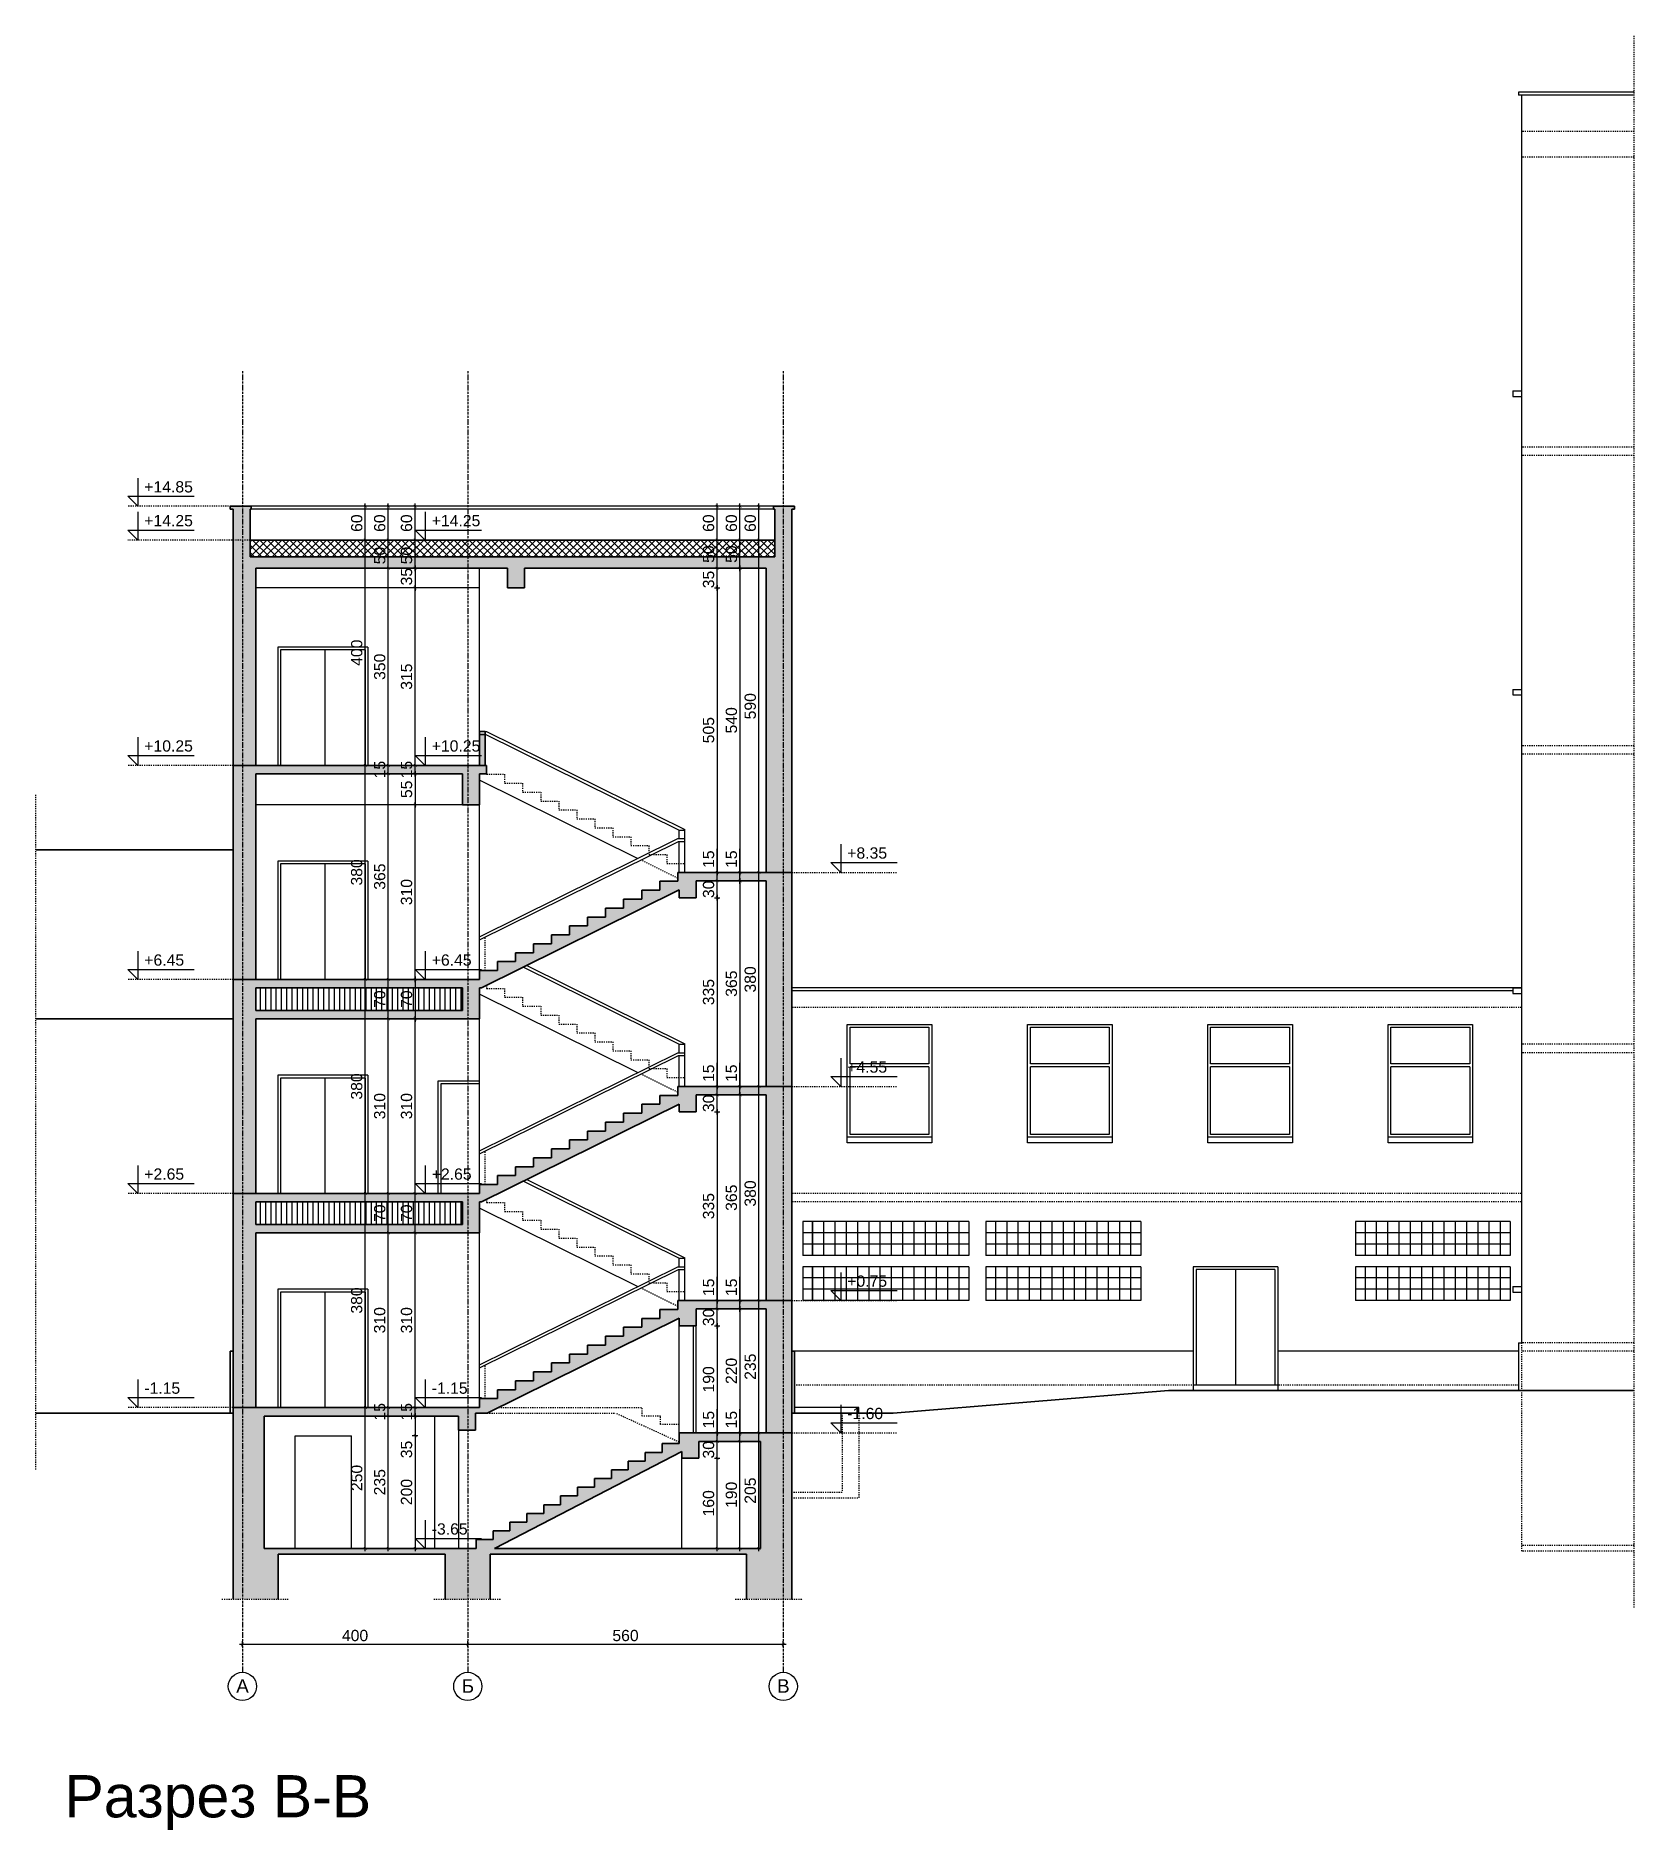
# Model space of a CAD drawing. Header units: inches. Extents: x -72385 to 39588, y -6525 to 66685.
# Drawn here: x 31270 to 34107, y 22761 to 25946 of the extents above; entities that cross this region are included whole.
import ezdxf

# ---------------------------------------------------------------- set-up
doc = ezdxf.new("R2010")
doc.units = ezdxf.units.IN
doc.header["$MEASUREMENT"] = 0
doc.linetypes.add('DashDot', pattern=[0.6, 0.4, -0.1, 0, -0.1])
doc.linetypes.add('Hidden', pattern=[0.4, 0.2, -0.2])
for name, color, linetype, lineweight in [('Надписи коти външни', 252, 'Continuous', 25), ('Надписи коти вътрешни', 252, 'Continuous', 25), ('Надписи нива', 252, 'Continuous', 25), ('Надписи Оси', 252, 'Continuous', 25), ('Оси', 252, 'DashDot', 25), ('Фасади Разрези дебело', 7, 'Continuous', 35), ('Фасади Разрези пунктир', 253, 'Hidden', 25), ('Фасади Разрези средно', 252, 'Continuous', 30), ('Фасади Разрези тънко', 253, 'Continuous', 25), ('Щрих стени', 254, 'Continuous', 25)]:
    doc.layers.add(name, color=color, linetype=linetype, lineweight=lineweight)
doc.styles.add('Arial Regular', font='arial.ttf')
doc.styles.get("Standard").update_dxf_attribs({"font": 'arial.ttf'})
doc.dimstyles.new('Annotative', dxfattribs={"dimscale": 0, "dimtxt": 20, "dimasz": 5, "dimexe": 5, "dimexo": 5, "dimgap": 5, "dimtad": 1, "dimdec": 0, "dimzin": 0, "dimdsep": 46, "dimtxsty": 'Standard', "dimblk": 'ARCHTICK', "dimcen": 5, "dimdle": 5, "dimadec": 0, "dimazin": 0, "dimtfac": 1, "dimtdec": 0, "dimtofl": 0, "dimtmove": 0, "dimatfit": 3, "dimldrblk": 'ARCHTICK', "dimfxl": 5, "dimfxlon": 1, "dimtolj": 1, "dimtzin": 0, "dimarcsym": 1})

msp = doc.modelspace()

# ---------------------------------------------------------------- texts
at = {"ltscale": 10, "insert": (31929, 22858.4), "char_height": 75, "width": 1216.339, "attachment_point": 2, "style": 'Arial Regular'}
msp.add_mtext('\\pxql;Разрез В-В', dxfattribs=at)
at = {"layer": 'Надписи нива', "ltscale": 10, "char_height": 20, "width": 180.489, "attachment_point": 1, "style": 'Arial Regular'}
for s, insert in [('+14.85', (31462.6, 25155.4)), ('+14.25', (31462.6, 25095.4)), ('+14.25', (31972.8, 25095.4)), ('+10.25', (31462.6, 24695.4)), ('+10.25', (31972.8, 24695.4)), ('+8.35', (32710.3, 24505.4)), ('+6.45', (31462.6, 24315.4)), ('+6.45', (31972.8, 24315.4)), ('+4.55', (32710.3, 24125.4)), ('+2.65', (31462.6, 23935.4)), ('+2.65', (31972.8, 23935.4)), ('+0.75', (32710.3, 23745.4)), ('-1.15', (31462.6, 23555.4)), ('-1.15', (31972.8, 23555.4)), ('-1.60', (32710.3, 23510.4)), ('-3.65', (31972.8, 23305.4))]:
    msp.add_mtext(s, dxfattribs=dict(at, insert=insert))
at = {"layer": 'Надписи Оси', "ltscale": 100, "char_height": 24, "width": 27.213, "attachment_point": 1, "style": 'Arial Regular'}
for s, insert in [('\\pxqc;А', (31623.3, 23028.6)), ('\\pxqc;Б', (32023.3, 23028.6)), ('\\pxqc;В', (32583.3, 23028.6))]:
    msp.add_mtext(s, dxfattribs=dict(at, insert=insert))

# ---------------------------------------------------------------- blocks, each defined once
blk = doc.blocks.new('_ArchTick')
at = {"color": 0, "linetype": 'ByBlock', "const_width": 0.15}
blk.add_lwpolyline([(-0.5, -0.5), (0.5, 0.5)], dxfattribs=at)
blk = doc.blocks.new('*D5139')
at = {"layer": 'Defpoints', "color": 0, "ltscale": 10, "transparency": 16777216}
for p in [(31943.3, 23820.9), (31973.9, 23820.9), (31982.3, 23510.9)]:
    blk.add_point(p, dxfattribs=at)
at = {"layer": 'Надписи коти вътрешни', "color": 0, "lineweight": -2, "ltscale": 10, "transparency": 16777216}
for p, q in [((31943.3, 23505.9), (31943.3, 23825.9)), ((31948.3, 23820.9), (31938.3, 23820.9)), ((31948.3, 23510.9), (31938.3, 23510.9))]:
    blk.add_line(p, q, dxfattribs=at)
at = {"layer": 'Надписи коти вътрешни', "color": 0, "lineweight": -2, "ltscale": 10, "transparency": 16777216, "xscale": 5, "yscale": 5, "zscale": 5}
for p, rotation in [((31943.3, 23820.9), 90), ((31943.3, 23510.9), 270)]:
    blk.add_blockref('_ArchTick', p, dxfattribs=dict(at, rotation=rotation))
at = {"layer": 'Надписи коти вътрешни', "color": 0, "ltscale": 10, "transparency": 16777216, "insert": (31928.1, 23665.9), "char_height": 20, "attachment_point": 5, "rotation": 90}
blk.add_mtext('\\A1;310', dxfattribs=at)
blk = doc.blocks.new('*D5138')
at = {"layer": 'Defpoints', "color": 0, "ltscale": 10, "transparency": 16777216}
for p in [(31943.3, 23890.9), (31973.9, 23890.9), (31973.9, 23820.9)]:
    blk.add_point(p, dxfattribs=at)
at = {"layer": 'Надписи коти вътрешни', "color": 0, "lineweight": -2, "ltscale": 10, "transparency": 16777216}
for p, q in [((31948.3, 23890.9), (31938.3, 23890.9)), ((31943.3, 23815.9), (31943.3, 23895.9)), ((31948.3, 23820.9), (31938.3, 23820.9))]:
    blk.add_line(p, q, dxfattribs=at)
at = {"layer": 'Надписи коти вътрешни', "color": 0, "lineweight": -2, "ltscale": 10, "transparency": 16777216, "xscale": 5, "yscale": 5, "zscale": 5}
for p, rotation in [((31943.3, 23890.9), 90), ((31943.3, 23820.9), 270)]:
    blk.add_blockref('_ArchTick', p, dxfattribs=dict(at, rotation=rotation))
at = {"layer": 'Надписи коти вътрешни', "color": 0, "ltscale": 10, "transparency": 16777216, "insert": (31928.1, 23855.9), "char_height": 20, "attachment_point": 5, "rotation": 90}
blk.add_mtext('\\A1;70', dxfattribs=at)
blk = doc.blocks.new('*D5137')
at = {"layer": 'Defpoints', "color": 0, "ltscale": 10, "transparency": 16777216}
for p in [(31895.7, 23820.9), (31982.3, 23820.9), (31973.9, 23510.9)]:
    blk.add_point(p, dxfattribs=at)
at = {"layer": 'Надписи коти вътрешни', "color": 0, "lineweight": -2, "ltscale": 10, "transparency": 16777216}
for p, q in [((31895.7, 23505.9), (31895.7, 23825.9)), ((31900.7, 23820.9), (31890.7, 23820.9)), ((31900.7, 23510.9), (31890.7, 23510.9))]:
    blk.add_line(p, q, dxfattribs=at)
at = {"layer": 'Надписи коти вътрешни', "color": 0, "lineweight": -2, "ltscale": 10, "transparency": 16777216, "xscale": 5, "yscale": 5, "zscale": 5}
for p, rotation in [((31895.7, 23820.9), 90), ((31895.7, 23510.9), 270)]:
    blk.add_blockref('_ArchTick', p, dxfattribs=dict(at, rotation=rotation))
at = {"layer": 'Надписи коти вътрешни', "color": 0, "ltscale": 10, "transparency": 16777216, "insert": (31880.5, 23665.9), "char_height": 20, "attachment_point": 5, "rotation": 90}
blk.add_mtext('\\A1;310', dxfattribs=at)
blk = doc.blocks.new('*D5136')
at = {"layer": 'Defpoints', "color": 0, "ltscale": 10, "transparency": 16777216}
for p in [(31854.9, 23890.9), (31973.9, 23890.9), (31973.9, 23510.9)]:
    blk.add_point(p, dxfattribs=at)
at = {"layer": 'Надписи коти вътрешни', "color": 0, "lineweight": -2, "ltscale": 10, "transparency": 16777216}
for p, q in [((31859.9, 23890.9), (31849.9, 23890.9)), ((31854.9, 23505.9), (31854.9, 23895.9)), ((31859.9, 23510.9), (31849.9, 23510.9))]:
    blk.add_line(p, q, dxfattribs=at)
at = {"layer": 'Надписи коти вътрешни', "color": 0, "lineweight": -2, "ltscale": 10, "transparency": 16777216, "xscale": 5, "yscale": 5, "zscale": 5}
for p, rotation in [((31854.9, 23890.9), 90), ((31854.9, 23510.9), 270)]:
    blk.add_blockref('_ArchTick', p, dxfattribs=dict(at, rotation=rotation))
at = {"layer": 'Надписи коти вътрешни', "color": 0, "ltscale": 10, "transparency": 16777216, "insert": (31839.6, 23700.9), "char_height": 20, "attachment_point": 5, "rotation": 90}
blk.add_mtext('\\A1;380', dxfattribs=at)
blk = doc.blocks.new('*D5135')
at = {"layer": 'Defpoints', "color": 0, "ltscale": 10, "transparency": 16777216}
for p in [(31895.7, 23890.9), (31917.9, 23890.9), (31917.4, 23820.9)]:
    blk.add_point(p, dxfattribs=at)
at = {"layer": 'Надписи коти вътрешни', "color": 0, "lineweight": -2, "ltscale": 10, "transparency": 16777216}
for p, q in [((31900.7, 23890.9), (31890.7, 23890.9)), ((31895.7, 23815.9), (31895.7, 23895.9)), ((31900.7, 23820.9), (31890.7, 23820.9))]:
    blk.add_line(p, q, dxfattribs=at)
at = {"layer": 'Надписи коти вътрешни', "color": 0, "lineweight": -2, "ltscale": 10, "transparency": 16777216, "xscale": 5, "yscale": 5, "zscale": 5}
for p, rotation in [((31895.7, 23890.9), 90), ((31895.7, 23820.9), 270)]:
    blk.add_blockref('_ArchTick', p, dxfattribs=dict(at, rotation=rotation))
at = {"layer": 'Надписи коти вътрешни', "color": 0, "ltscale": 10, "transparency": 16777216, "insert": (31880.5, 23855.9), "char_height": 20, "attachment_point": 5, "rotation": 90}
blk.add_mtext('\\A1;70', dxfattribs=at)
blk = doc.blocks.new('*D5134')
at = {"layer": 'Defpoints', "color": 0, "ltscale": 10, "transparency": 16777216}
for p in [(31943.3, 24200.9), (31973.9, 24200.9), (31973.9, 23890.9)]:
    blk.add_point(p, dxfattribs=at)
at = {"layer": 'Надписи коти вътрешни', "color": 0, "lineweight": -2, "ltscale": 10, "transparency": 16777216}
for p, q in [((31948.3, 24200.9), (31938.3, 24200.9)), ((31943.3, 23885.9), (31943.3, 24205.9)), ((31948.3, 23890.9), (31938.3, 23890.9))]:
    blk.add_line(p, q, dxfattribs=at)
at = {"layer": 'Надписи коти вътрешни', "color": 0, "lineweight": -2, "ltscale": 10, "transparency": 16777216, "xscale": 5, "yscale": 5, "zscale": 5}
for p, rotation in [((31943.3, 24200.9), 90), ((31943.3, 23890.9), 270)]:
    blk.add_blockref('_ArchTick', p, dxfattribs=dict(at, rotation=rotation))
at = {"layer": 'Надписи коти вътрешни', "color": 0, "ltscale": 10, "transparency": 16777216, "insert": (31928.1, 24045.9), "char_height": 20, "attachment_point": 5, "rotation": 90}
blk.add_mtext('\\A1;310', dxfattribs=at)
blk = doc.blocks.new('*D5133')
at = {"layer": 'Defpoints', "color": 0, "ltscale": 10, "transparency": 16777216}
for p in [(31973.9, 24270.9), (31943.3, 24200.9), (31973.9, 24200.9)]:
    blk.add_point(p, dxfattribs=at)
at = {"layer": 'Надписи коти вътрешни', "color": 0, "lineweight": -2, "ltscale": 10, "transparency": 16777216}
for p, q in [((31948.3, 24270.9), (31938.3, 24270.9)), ((31943.3, 24275.9), (31943.3, 24195.9)), ((31948.3, 24200.9), (31938.3, 24200.9))]:
    blk.add_line(p, q, dxfattribs=at)
at = {"layer": 'Надписи коти вътрешни', "color": 0, "lineweight": -2, "ltscale": 10, "transparency": 16777216, "xscale": 5, "yscale": 5, "zscale": 5}
for p, rotation in [((31943.3, 24270.9), 90), ((31943.3, 24200.9), 270)]:
    blk.add_blockref('_ArchTick', p, dxfattribs=dict(at, rotation=rotation))
at = {"layer": 'Надписи коти вътрешни', "color": 0, "ltscale": 10, "transparency": 16777216, "insert": (31928.1, 24235.9), "char_height": 20, "attachment_point": 5, "rotation": 90}
blk.add_mtext('\\A1;70', dxfattribs=at)
blk = doc.blocks.new('*D5132')
at = {"layer": 'Defpoints', "color": 0, "ltscale": 10, "transparency": 16777216}
for p in [(31895.7, 24200.9), (31922.4, 24200.9), (31973.9, 23890.9)]:
    blk.add_point(p, dxfattribs=at)
at = {"layer": 'Надписи коти вътрешни', "color": 0, "lineweight": -2, "ltscale": 10, "transparency": 16777216}
for p, q in [((31900.7, 24200.9), (31890.7, 24200.9)), ((31895.7, 23885.9), (31895.7, 24205.9)), ((31900.7, 23890.9), (31890.7, 23890.9))]:
    blk.add_line(p, q, dxfattribs=at)
at = {"layer": 'Надписи коти вътрешни', "color": 0, "lineweight": -2, "ltscale": 10, "transparency": 16777216, "xscale": 5, "yscale": 5, "zscale": 5}
for p, rotation in [((31895.7, 24200.9), 90), ((31895.7, 23890.9), 270)]:
    blk.add_blockref('_ArchTick', p, dxfattribs=dict(at, rotation=rotation))
at = {"layer": 'Надписи коти вътрешни', "color": 0, "ltscale": 10, "transparency": 16777216, "insert": (31880.5, 24045.9), "char_height": 20, "attachment_point": 5, "rotation": 90}
blk.add_mtext('\\A1;310', dxfattribs=at)
blk = doc.blocks.new('*D5131')
at = {"layer": 'Defpoints', "color": 0, "ltscale": 10, "transparency": 16777216}
for p in [(31854.9, 24270.9), (31973.9, 24270.9), (31973.9, 23890.9)]:
    blk.add_point(p, dxfattribs=at)
at = {"layer": 'Надписи коти вътрешни', "color": 0, "lineweight": -2, "ltscale": 10, "transparency": 16777216}
for p, q in [((31859.9, 24270.9), (31849.9, 24270.9)), ((31854.9, 23885.9), (31854.9, 24275.9)), ((31859.9, 23890.9), (31849.9, 23890.9))]:
    blk.add_line(p, q, dxfattribs=at)
at = {"layer": 'Надписи коти вътрешни', "color": 0, "lineweight": -2, "ltscale": 10, "transparency": 16777216, "xscale": 5, "yscale": 5, "zscale": 5}
for p, rotation in [((31854.9, 24270.9), 90), ((31854.9, 23890.9), 270)]:
    blk.add_blockref('_ArchTick', p, dxfattribs=dict(at, rotation=rotation))
at = {"layer": 'Надписи коти вътрешни', "color": 0, "ltscale": 10, "transparency": 16777216, "insert": (31839.6, 24080.9), "char_height": 20, "attachment_point": 5, "rotation": 90}
blk.add_mtext('\\A1;380', dxfattribs=at)
blk = doc.blocks.new('*D5130')
at = {"layer": 'Defpoints', "color": 0, "ltscale": 10, "transparency": 16777216}
for p in [(31895.7, 24270.9), (31926.3, 24270.9), (31926.3, 24200.9)]:
    blk.add_point(p, dxfattribs=at)
at = {"layer": 'Надписи коти вътрешни', "color": 0, "lineweight": -2, "ltscale": 10, "transparency": 16777216}
for p, q in [((31900.7, 24270.9), (31890.7, 24270.9)), ((31895.7, 24195.9), (31895.7, 24275.9)), ((31900.7, 24200.9), (31890.7, 24200.9))]:
    blk.add_line(p, q, dxfattribs=at)
at = {"layer": 'Надписи коти вътрешни', "color": 0, "lineweight": -2, "ltscale": 10, "transparency": 16777216, "xscale": 5, "yscale": 5, "zscale": 5}
for p, rotation in [((31895.7, 24270.9), 90), ((31895.7, 24200.9), 270)]:
    blk.add_blockref('_ArchTick', p, dxfattribs=dict(at, rotation=rotation))
at = {"layer": 'Надписи коти вътрешни', "color": 0, "ltscale": 10, "transparency": 16777216, "insert": (31880.5, 24235.9), "char_height": 20, "attachment_point": 5, "rotation": 90}
blk.add_mtext('\\A1;70', dxfattribs=at)
blk = doc.blocks.new('*D5129')
at = {"layer": 'Defpoints', "color": 0, "ltscale": 10, "transparency": 16777216}
for p in [(31943.3, 24580.9), (32002.3, 24580.9), (32002.3, 24270.9)]:
    blk.add_point(p, dxfattribs=at)
at = {"layer": 'Надписи коти вътрешни', "color": 0, "lineweight": -2, "ltscale": 10, "transparency": 16777216}
for p, q in [((31948.3, 24580.9), (31938.3, 24580.9)), ((31943.3, 24265.9), (31943.3, 24585.9)), ((31948.3, 24270.9), (31938.3, 24270.9))]:
    blk.add_line(p, q, dxfattribs=at)
at = {"layer": 'Надписи коти вътрешни', "color": 0, "lineweight": -2, "ltscale": 10, "transparency": 16777216, "xscale": 5, "yscale": 5, "zscale": 5}
for p, rotation in [((31943.3, 24580.9), 90), ((31943.3, 24270.9), 270)]:
    blk.add_blockref('_ArchTick', p, dxfattribs=dict(at, rotation=rotation))
at = {"layer": 'Надписи коти вътрешни', "color": 0, "ltscale": 10, "transparency": 16777216, "insert": (31928.1, 24425.9), "char_height": 20, "attachment_point": 5, "rotation": 90}
blk.add_mtext('\\A1;310', dxfattribs=at)
blk = doc.blocks.new('*D5128')
at = {"layer": 'Defpoints', "color": 0, "ltscale": 10, "transparency": 16777216}
for p in [(31973.9, 24635.9), (31943.3, 24580.9), (32002.3, 24580.9)]:
    blk.add_point(p, dxfattribs=at)
at = {"layer": 'Надписи коти вътрешни', "color": 0, "lineweight": -2, "ltscale": 10, "transparency": 16777216}
for p, q in [((31948.3, 24635.9), (31938.3, 24635.9)), ((31943.3, 24640.9), (31943.3, 24575.9)), ((31948.3, 24580.9), (31938.3, 24580.9))]:
    blk.add_line(p, q, dxfattribs=at)
at = {"layer": 'Надписи коти вътрешни', "color": 0, "lineweight": -2, "ltscale": 10, "transparency": 16777216, "xscale": 5, "yscale": 5, "zscale": 5}
for p, rotation in [((31943.3, 24635.9), 90), ((31943.3, 24580.9), 270)]:
    blk.add_blockref('_ArchTick', p, dxfattribs=dict(at, rotation=rotation))
at = {"layer": 'Надписи коти вътрешни', "color": 0, "ltscale": 10, "transparency": 16777216, "insert": (31928.1, 24608.4), "char_height": 20, "attachment_point": 5, "rotation": 90}
blk.add_mtext('\\A1;55', dxfattribs=at)
blk = doc.blocks.new('*D5127')
at = {"layer": 'Defpoints', "color": 0, "ltscale": 10, "transparency": 16777216}
for p in [(31943.3, 24650.9), (31973.9, 24650.9), (31973.9, 24635.9)]:
    blk.add_point(p, dxfattribs=at)
at = {"layer": 'Надписи коти вътрешни', "color": 0, "lineweight": -2, "ltscale": 10, "transparency": 16777216}
for p, q in [((31943.3, 24630.9), (31943.3, 24655.9)), ((31948.3, 24650.9), (31938.3, 24650.9)), ((31948.3, 24635.9), (31938.3, 24635.9))]:
    blk.add_line(p, q, dxfattribs=at)
at = {"layer": 'Надписи коти вътрешни', "color": 0, "lineweight": -2, "ltscale": 10, "transparency": 16777216, "xscale": 5, "yscale": 5, "zscale": 5}
for p, rotation in [((31943.3, 24650.9), 90), ((31943.3, 24635.9), 270)]:
    blk.add_blockref('_ArchTick', p, dxfattribs=dict(at, rotation=rotation))
at = {"layer": 'Надписи коти вътрешни', "color": 0, "ltscale": 10, "transparency": 16777216, "insert": (31928.1, 24643.4), "char_height": 20, "attachment_point": 5, "rotation": 90}
blk.add_mtext('\\A1;15', dxfattribs=at)
blk = doc.blocks.new('*D5126')
at = {"layer": 'Defpoints', "color": 0, "ltscale": 10, "transparency": 16777216}
for p in [(31895.7, 24635.9), (31973.9, 24635.9), (31973.9, 24270.9)]:
    blk.add_point(p, dxfattribs=at)
at = {"layer": 'Надписи коти вътрешни', "color": 0, "lineweight": -2, "ltscale": 10, "transparency": 16777216}
for p, q in [((31900.7, 24635.9), (31890.7, 24635.9)), ((31895.7, 24265.9), (31895.7, 24640.9)), ((31900.7, 24270.9), (31890.7, 24270.9))]:
    blk.add_line(p, q, dxfattribs=at)
at = {"layer": 'Надписи коти вътрешни', "color": 0, "lineweight": -2, "ltscale": 10, "transparency": 16777216, "xscale": 5, "yscale": 5, "zscale": 5}
for p, rotation in [((31895.7, 24635.9), 90), ((31895.7, 24270.9), 270)]:
    blk.add_blockref('_ArchTick', p, dxfattribs=dict(at, rotation=rotation))
at = {"layer": 'Надписи коти вътрешни', "color": 0, "ltscale": 10, "transparency": 16777216, "insert": (31880.5, 24453.4), "char_height": 20, "attachment_point": 5, "rotation": 90}
blk.add_mtext('\\A1;365', dxfattribs=at)
blk = doc.blocks.new('*D5125')
at = {"layer": 'Defpoints', "color": 0, "ltscale": 10, "transparency": 16777216}
for p in [(31854.9, 24650.9), (31973.9, 24650.9), (31973.9, 24270.9)]:
    blk.add_point(p, dxfattribs=at)
at = {"layer": 'Надписи коти вътрешни', "color": 0, "lineweight": -2, "ltscale": 10, "transparency": 16777216}
for p, q in [((31854.9, 24265.9), (31854.9, 24655.9)), ((31859.9, 24650.9), (31849.9, 24650.9)), ((31859.9, 24270.9), (31849.9, 24270.9))]:
    blk.add_line(p, q, dxfattribs=at)
at = {"layer": 'Надписи коти вътрешни', "color": 0, "lineweight": -2, "ltscale": 10, "transparency": 16777216, "xscale": 5, "yscale": 5, "zscale": 5}
for p, rotation in [((31854.9, 24650.9), 90), ((31854.9, 24270.9), 270)]:
    blk.add_blockref('_ArchTick', p, dxfattribs=dict(at, rotation=rotation))
at = {"layer": 'Надписи коти вътрешни', "color": 0, "ltscale": 10, "transparency": 16777216, "insert": (31839.6, 24460.9), "char_height": 20, "attachment_point": 5, "rotation": 90}
blk.add_mtext('\\A1;380', dxfattribs=at)
blk = doc.blocks.new('*D5124')
at = {"layer": 'Defpoints', "color": 0, "ltscale": 10, "transparency": 16777216}
for p in [(31895.7, 24650.9), (31926.3, 24650.9), (31926.3, 24635.9)]:
    blk.add_point(p, dxfattribs=at)
at = {"layer": 'Надписи коти вътрешни', "color": 0, "lineweight": -2, "ltscale": 10, "transparency": 16777216}
for p, q in [((31895.7, 24630.9), (31895.7, 24655.9)), ((31900.7, 24650.9), (31890.7, 24650.9)), ((31900.7, 24635.9), (31890.7, 24635.9))]:
    blk.add_line(p, q, dxfattribs=at)
at = {"layer": 'Надписи коти вътрешни', "color": 0, "lineweight": -2, "ltscale": 10, "transparency": 16777216, "xscale": 5, "yscale": 5, "zscale": 5}
for p, rotation in [((31895.7, 24650.9), 90), ((31895.7, 24635.9), 270)]:
    blk.add_blockref('_ArchTick', p, dxfattribs=dict(at, rotation=rotation))
at = {"layer": 'Надписи коти вътрешни', "color": 0, "ltscale": 10, "transparency": 16777216, "insert": (31880.5, 24643.4), "char_height": 20, "attachment_point": 5, "rotation": 90}
blk.add_mtext('\\A1;15', dxfattribs=at)
blk = doc.blocks.new('*D5123')
at = {"layer": 'Defpoints', "color": 0, "ltscale": 10, "transparency": 16777216}
for p in [(31943.3, 24965.9), (32002.3, 24965.9), (32002.3, 24650.9)]:
    blk.add_point(p, dxfattribs=at)
at = {"layer": 'Надписи коти вътрешни', "color": 0, "lineweight": -2, "ltscale": 10, "transparency": 16777216}
for p, q in [((31948.3, 24965.9), (31938.3, 24965.9)), ((31943.3, 24645.9), (31943.3, 24970.9)), ((31948.3, 24650.9), (31938.3, 24650.9))]:
    blk.add_line(p, q, dxfattribs=at)
at = {"layer": 'Надписи коти вътрешни', "color": 0, "lineweight": -2, "ltscale": 10, "transparency": 16777216, "xscale": 5, "yscale": 5, "zscale": 5}
for p, rotation in [((31943.3, 24965.9), 90), ((31943.3, 24650.9), 270)]:
    blk.add_blockref('_ArchTick', p, dxfattribs=dict(at, rotation=rotation))
at = {"layer": 'Надписи коти вътрешни', "color": 0, "ltscale": 10, "transparency": 16777216, "insert": (31928.1, 24808.4), "char_height": 20, "attachment_point": 5, "rotation": 90}
blk.add_mtext('\\A1;315', dxfattribs=at)
blk = doc.blocks.new('*D5122')
at = {"layer": 'Defpoints', "color": 0, "ltscale": 10, "transparency": 16777216}
for p in [(31973.9, 25000.9), (31943.3, 24965.9), (32002.3, 24965.9)]:
    blk.add_point(p, dxfattribs=at)
at = {"layer": 'Надписи коти вътрешни', "color": 0, "lineweight": -2, "ltscale": 10, "transparency": 16777216}
for p, q in [((31943.3, 25005.9), (31943.3, 24960.9)), ((31948.3, 25000.9), (31938.3, 25000.9)), ((31948.3, 24965.9), (31938.3, 24965.9))]:
    blk.add_line(p, q, dxfattribs=at)
at = {"layer": 'Надписи коти вътрешни', "color": 0, "lineweight": -2, "ltscale": 10, "transparency": 16777216, "xscale": 5, "yscale": 5, "zscale": 5}
for p, rotation in [((31943.3, 25000.9), 90), ((31943.3, 24965.9), 270)]:
    blk.add_blockref('_ArchTick', p, dxfattribs=dict(at, rotation=rotation))
at = {"layer": 'Надписи коти вътрешни', "color": 0, "ltscale": 10, "transparency": 16777216, "insert": (31928.1, 24985.9), "char_height": 20, "attachment_point": 5, "rotation": 90}
blk.add_mtext('\\A1;35', dxfattribs=at)
blk = doc.blocks.new('*D5121')
at = {"layer": 'Defpoints', "color": 0, "ltscale": 10, "transparency": 16777216}
for p in [(31943.3, 25050.9), (31973.9, 25050.9), (31973.9, 25000.9)]:
    blk.add_point(p, dxfattribs=at)
at = {"layer": 'Надписи коти вътрешни', "color": 0, "lineweight": -2, "ltscale": 10, "transparency": 16777216}
for p, q in [((31948.3, 25050.9), (31938.3, 25050.9)), ((31943.3, 24995.9), (31943.3, 25055.9)), ((31948.3, 25000.9), (31938.3, 25000.9))]:
    blk.add_line(p, q, dxfattribs=at)
at = {"layer": 'Надписи коти вътрешни', "color": 0, "lineweight": -2, "ltscale": 10, "transparency": 16777216, "xscale": 5, "yscale": 5, "zscale": 5}
for p, rotation in [((31943.3, 25050.9), 90), ((31943.3, 25000.9), 270)]:
    blk.add_blockref('_ArchTick', p, dxfattribs=dict(at, rotation=rotation))
at = {"layer": 'Надписи коти вътрешни', "color": 0, "ltscale": 10, "transparency": 16777216, "insert": (31928.1, 25023.4), "char_height": 20, "attachment_point": 5, "rotation": 90}
blk.add_mtext('\\A1;50', dxfattribs=at)
blk = doc.blocks.new('*D5120')
at = {"layer": 'Defpoints', "color": 0, "ltscale": 10, "transparency": 16777216}
for p in [(31895.7, 25000.9), (31973.9, 25000.9), (31973.9, 24650.9)]:
    blk.add_point(p, dxfattribs=at)
at = {"layer": 'Надписи коти вътрешни', "color": 0, "lineweight": -2, "ltscale": 10, "transparency": 16777216}
for p, q in [((31895.7, 24645.9), (31895.7, 25005.9)), ((31900.7, 25000.9), (31890.7, 25000.9)), ((31900.7, 24650.9), (31890.7, 24650.9))]:
    blk.add_line(p, q, dxfattribs=at)
at = {"layer": 'Надписи коти вътрешни', "color": 0, "lineweight": -2, "ltscale": 10, "transparency": 16777216, "xscale": 5, "yscale": 5, "zscale": 5}
for p, rotation in [((31895.7, 25000.9), 90), ((31895.7, 24650.9), 270)]:
    blk.add_blockref('_ArchTick', p, dxfattribs=dict(at, rotation=rotation))
at = {"layer": 'Надписи коти вътрешни', "color": 0, "ltscale": 10, "transparency": 16777216, "insert": (31880.5, 24825.9), "char_height": 20, "attachment_point": 5, "rotation": 90}
blk.add_mtext('\\A1;350', dxfattribs=at)
blk = doc.blocks.new('*D5119')
at = {"layer": 'Defpoints', "color": 0, "ltscale": 10, "transparency": 16777216}
for p in [(31854.9, 25050.9), (31973.9, 25050.9), (31973.9, 24650.9)]:
    blk.add_point(p, dxfattribs=at)
at = {"layer": 'Надписи коти вътрешни', "color": 0, "lineweight": -2, "ltscale": 10, "transparency": 16777216}
for p, q in [((31859.9, 25050.9), (31849.9, 25050.9)), ((31854.9, 24645.9), (31854.9, 25055.9)), ((31859.9, 24650.9), (31849.9, 24650.9))]:
    blk.add_line(p, q, dxfattribs=at)
at = {"layer": 'Надписи коти вътрешни', "color": 0, "lineweight": -2, "ltscale": 10, "transparency": 16777216, "xscale": 5, "yscale": 5, "zscale": 5}
for p, rotation in [((31854.9, 25050.9), 90), ((31854.9, 24650.9), 270)]:
    blk.add_blockref('_ArchTick', p, dxfattribs=dict(at, rotation=rotation))
at = {"layer": 'Надписи коти вътрешни', "color": 0, "ltscale": 10, "transparency": 16777216, "insert": (31839.7, 24850.9), "char_height": 20, "attachment_point": 5, "rotation": 90}
blk.add_mtext('\\A1;400', dxfattribs=at)
blk = doc.blocks.new('*D5118')
at = {"layer": 'Defpoints', "color": 0, "ltscale": 10, "transparency": 16777216}
for p in [(31895.7, 25050.9), (31973.9, 25050.9), (31973.9, 25000.9)]:
    blk.add_point(p, dxfattribs=at)
at = {"layer": 'Надписи коти вътрешни', "color": 0, "lineweight": -2, "ltscale": 10, "transparency": 16777216}
for p, q in [((31900.7, 25050.9), (31890.7, 25050.9)), ((31895.7, 24995.9), (31895.7, 25055.9)), ((31900.7, 25000.9), (31890.7, 25000.9))]:
    blk.add_line(p, q, dxfattribs=at)
at = {"layer": 'Надписи коти вътрешни', "color": 0, "lineweight": -2, "ltscale": 10, "transparency": 16777216, "xscale": 5, "yscale": 5, "zscale": 5}
for p, rotation in [((31895.7, 25050.9), 90), ((31895.7, 25000.9), 270)]:
    blk.add_blockref('_ArchTick', p, dxfattribs=dict(at, rotation=rotation))
at = {"layer": 'Надписи коти вътрешни', "color": 0, "ltscale": 10, "transparency": 16777216, "insert": (31880.5, 25023.4), "char_height": 20, "attachment_point": 5, "rotation": 90}
blk.add_mtext('\\A1;50', dxfattribs=at)
blk = doc.blocks.new('*D5117')
at = {"layer": 'Defpoints', "color": 0, "ltscale": 10, "transparency": 16777216}
for p in [(31943.3, 25110.9), (31973.9, 25110.9), (31973.9, 25050.9)]:
    blk.add_point(p, dxfattribs=at)
at = {"layer": 'Надписи коти вътрешни', "color": 0, "lineweight": -2, "ltscale": 10, "transparency": 16777216}
for p, q in [((31948.3, 25110.9), (31938.3, 25110.9)), ((31943.3, 25045.9), (31943.3, 25115.9)), ((31948.3, 25050.9), (31938.3, 25050.9))]:
    blk.add_line(p, q, dxfattribs=at)
at = {"layer": 'Надписи коти вътрешни', "color": 0, "lineweight": -2, "ltscale": 10, "transparency": 16777216, "xscale": 5, "yscale": 5, "zscale": 5}
for p, rotation in [((31943.3, 25110.9), 90), ((31943.3, 25050.9), 270)]:
    blk.add_blockref('_ArchTick', p, dxfattribs=dict(at, rotation=rotation))
at = {"layer": 'Надписи коти вътрешни', "color": 0, "ltscale": 10, "transparency": 16777216, "insert": (31928.1, 25080.9), "char_height": 20, "attachment_point": 5, "rotation": 90}
blk.add_mtext('\\A1;60', dxfattribs=at)
blk = doc.blocks.new('*D5116')
at = {"layer": 'Defpoints', "color": 0, "ltscale": 10, "transparency": 16777216}
for p in [(31895.7, 25110.9), (31973.9, 25110.9), (31973.9, 25050.9)]:
    blk.add_point(p, dxfattribs=at)
at = {"layer": 'Надписи коти вътрешни', "color": 0, "lineweight": -2, "ltscale": 10, "transparency": 16777216}
for p, q in [((31900.7, 25110.9), (31890.7, 25110.9)), ((31895.7, 25045.9), (31895.7, 25115.9)), ((31900.7, 25050.9), (31890.7, 25050.9))]:
    blk.add_line(p, q, dxfattribs=at)
at = {"layer": 'Надписи коти вътрешни', "color": 0, "lineweight": -2, "ltscale": 10, "transparency": 16777216, "xscale": 5, "yscale": 5, "zscale": 5}
for p, rotation in [((31895.7, 25110.9), 90), ((31895.7, 25050.9), 270)]:
    blk.add_blockref('_ArchTick', p, dxfattribs=dict(at, rotation=rotation))
at = {"layer": 'Надписи коти вътрешни', "color": 0, "ltscale": 10, "transparency": 16777216, "insert": (31880.5, 25080.9), "char_height": 20, "attachment_point": 5, "rotation": 90}
blk.add_mtext('\\A1;60', dxfattribs=at)
blk = doc.blocks.new('*D5115')
at = {"layer": 'Defpoints', "color": 0, "ltscale": 10, "transparency": 16777216}
for p in [(31854.9, 25110.9), (31973.9, 25110.9), (31973.9, 25050.9)]:
    blk.add_point(p, dxfattribs=at)
at = {"layer": 'Надписи коти вътрешни', "color": 0, "lineweight": -2, "ltscale": 10, "transparency": 16777216}
for p, q in [((31859.9, 25110.9), (31849.9, 25110.9)), ((31854.9, 25045.9), (31854.9, 25115.9)), ((31859.9, 25050.9), (31849.9, 25050.9))]:
    blk.add_line(p, q, dxfattribs=at)
at = {"layer": 'Надписи коти вътрешни', "color": 0, "lineweight": -2, "ltscale": 10, "transparency": 16777216, "xscale": 5, "yscale": 5, "zscale": 5}
for p, rotation in [((31854.9, 25110.9), 90), ((31854.9, 25050.9), 270)]:
    blk.add_blockref('_ArchTick', p, dxfattribs=dict(at, rotation=rotation))
at = {"layer": 'Надписи коти вътрешни', "color": 0, "ltscale": 10, "transparency": 16777216, "insert": (31839.7, 25080.9), "char_height": 20, "attachment_point": 5, "rotation": 90}
blk.add_mtext('\\A1;60', dxfattribs=at)
blk = doc.blocks.new('*D5114')
at = {"layer": 'Defpoints', "color": 0, "ltscale": 10, "transparency": 16777216}
for p in [(31977.3, 23495.9), (31943.3, 23460.9), (31977.3, 23460.9)]:
    blk.add_point(p, dxfattribs=at)
at = {"layer": 'Надписи коти вътрешни', "color": 0, "lineweight": -2, "ltscale": 10, "transparency": 16777216}
for p, q in [((31948.3, 23495.9), (31938.3, 23495.9)), ((31943.3, 23500.9), (31943.3, 23460.9)), ((31948.3, 23460.9), (31938.3, 23460.9)), ((31943.3, 23460.9), (31943.3, 23417.1))]:
    blk.add_line(p, q, dxfattribs=at)
at = {"layer": 'Надписи коти вътрешни', "color": 0, "lineweight": -2, "ltscale": 10, "transparency": 16777216, "xscale": 5, "yscale": 5, "zscale": 5}
for p, rotation in [((31943.3, 23495.9), 90), ((31943.3, 23460.9), 270)]:
    blk.add_blockref('_ArchTick', p, dxfattribs=dict(at, rotation=rotation))
at = {"layer": 'Надписи коти вътрешни', "color": 0, "ltscale": 10, "transparency": 16777216, "insert": (31928.1, 23436.5), "char_height": 20, "attachment_point": 5, "rotation": 90}
blk.add_mtext('\\A1;35', dxfattribs=at)
blk = doc.blocks.new('*D5113')
at = {"layer": 'Defpoints', "color": 0, "ltscale": 10, "transparency": 16777216}
for p in [(31977.3, 23460.9), (31943.3, 23260.9), (31977.3, 23260.9)]:
    blk.add_point(p, dxfattribs=at)
at = {"layer": 'Надписи коти вътрешни', "color": 0, "lineweight": -2, "ltscale": 10, "transparency": 16777216}
for p, q in [((31948.3, 23460.9), (31938.3, 23460.9)), ((31943.3, 23465.9), (31943.3, 23255.9)), ((31948.3, 23260.9), (31938.3, 23260.9))]:
    blk.add_line(p, q, dxfattribs=at)
at = {"layer": 'Надписи коти вътрешни', "color": 0, "lineweight": -2, "ltscale": 10, "transparency": 16777216, "xscale": 5, "yscale": 5, "zscale": 5}
for p, rotation in [((31943.3, 23460.9), 90), ((31943.3, 23260.9), 270)]:
    blk.add_blockref('_ArchTick', p, dxfattribs=dict(at, rotation=rotation))
at = {"layer": 'Надписи коти вътрешни', "color": 0, "ltscale": 10, "transparency": 16777216, "insert": (31928.1, 23360.9), "char_height": 20, "attachment_point": 5, "rotation": 90}
blk.add_mtext('\\A1;200', dxfattribs=at)
blk = doc.blocks.new('*D5112')
at = {"layer": 'Defpoints', "color": 0, "ltscale": 10, "transparency": 16777216}
for p in [(31895.7, 23495.9), (31977.3, 23495.9), (31977.3, 23260.9)]:
    blk.add_point(p, dxfattribs=at)
at = {"layer": 'Надписи коти вътрешни', "color": 0, "lineweight": -2, "ltscale": 10, "transparency": 16777216}
for p, q in [((31900.7, 23495.9), (31890.7, 23495.9)), ((31895.7, 23255.9), (31895.7, 23500.9)), ((31900.7, 23260.9), (31890.7, 23260.9))]:
    blk.add_line(p, q, dxfattribs=at)
at = {"layer": 'Надписи коти вътрешни', "color": 0, "lineweight": -2, "ltscale": 10, "transparency": 16777216, "xscale": 5, "yscale": 5, "zscale": 5}
for p, rotation in [((31895.7, 23495.9), 90), ((31895.7, 23260.9), 270)]:
    blk.add_blockref('_ArchTick', p, dxfattribs=dict(at, rotation=rotation))
at = {"layer": 'Надписи коти вътрешни', "color": 0, "ltscale": 10, "transparency": 16777216, "insert": (31880.5, 23378.4), "char_height": 20, "attachment_point": 5, "rotation": 90}
blk.add_mtext('\\A1;235', dxfattribs=at)
blk = doc.blocks.new('*D5111')
at = {"layer": 'Defpoints', "color": 0, "ltscale": 10, "transparency": 16777216}
for p in [(31854.9, 23510.9), (31977.3, 23510.9), (31977.3, 23260.9)]:
    blk.add_point(p, dxfattribs=at)
at = {"layer": 'Надписи коти вътрешни', "color": 0, "lineweight": -2, "ltscale": 10, "transparency": 16777216}
for p, q in [((31859.9, 23510.9), (31849.9, 23510.9)), ((31854.9, 23255.9), (31854.9, 23515.9)), ((31859.9, 23260.9), (31849.9, 23260.9))]:
    blk.add_line(p, q, dxfattribs=at)
at = {"layer": 'Надписи коти вътрешни', "color": 0, "lineweight": -2, "ltscale": 10, "transparency": 16777216, "xscale": 5, "yscale": 5, "zscale": 5}
for p, rotation in [((31854.9, 23510.9), 90), ((31854.9, 23260.9), 270)]:
    blk.add_blockref('_ArchTick', p, dxfattribs=dict(at, rotation=rotation))
at = {"layer": 'Надписи коти вътрешни', "color": 0, "ltscale": 10, "transparency": 16777216, "insert": (31839.7, 23385.9), "char_height": 20, "attachment_point": 5, "rotation": 90}
blk.add_mtext('\\A1;250', dxfattribs=at)
blk = doc.blocks.new('*D5110')
at = {"layer": 'Defpoints', "color": 0, "ltscale": 10, "transparency": 16777216}
for p in [(31895.7, 23510.9), (31926.3, 23510.9), (31957.7, 23495.9)]:
    blk.add_point(p, dxfattribs=at)
at = {"layer": 'Надписи коти вътрешни', "color": 0, "lineweight": -2, "ltscale": 10, "transparency": 16777216}
for p, q in [((31900.7, 23510.9), (31890.7, 23510.9)), ((31895.7, 23490.9), (31895.7, 23515.9)), ((31900.7, 23495.9), (31890.7, 23495.9))]:
    blk.add_line(p, q, dxfattribs=at)
at = {"layer": 'Надписи коти вътрешни', "color": 0, "lineweight": -2, "ltscale": 10, "transparency": 16777216, "xscale": 5, "yscale": 5, "zscale": 5}
for p, rotation in [((31895.7, 23510.9), 90), ((31895.7, 23495.9), 270)]:
    blk.add_blockref('_ArchTick', p, dxfattribs=dict(at, rotation=rotation))
at = {"layer": 'Надписи коти вътрешни', "color": 0, "ltscale": 10, "transparency": 16777216, "insert": (31880.5, 23503.4), "char_height": 20, "attachment_point": 5, "rotation": 90}
blk.add_mtext('\\A1;15', dxfattribs=at)
blk = doc.blocks.new('*D5109')
at = {"layer": 'Defpoints', "color": 0, "ltscale": 10, "transparency": 16777216}
for p in [(31943.3, 23510.9), (31973.9, 23510.9), (31973.9, 23495.9)]:
    blk.add_point(p, dxfattribs=at)
at = {"layer": 'Надписи коти вътрешни', "color": 0, "lineweight": -2, "ltscale": 10, "transparency": 16777216}
for p, q in [((31948.3, 23510.9), (31938.3, 23510.9)), ((31943.3, 23490.9), (31943.3, 23515.9)), ((31948.3, 23495.9), (31938.3, 23495.9))]:
    blk.add_line(p, q, dxfattribs=at)
at = {"layer": 'Надписи коти вътрешни', "color": 0, "lineweight": -2, "ltscale": 10, "transparency": 16777216, "xscale": 5, "yscale": 5, "zscale": 5}
for p, rotation in [((31943.3, 23510.9), 90), ((31943.3, 23495.9), 270)]:
    blk.add_blockref('_ArchTick', p, dxfattribs=dict(at, rotation=rotation))
at = {"layer": 'Надписи коти вътрешни', "color": 0, "ltscale": 10, "transparency": 16777216, "insert": (31928.1, 23503.4), "char_height": 20, "attachment_point": 5, "rotation": 90}
blk.add_mtext('\\A1;15', dxfattribs=at)
blk = doc.blocks.new('*D5108')
at = {"layer": 'Defpoints', "color": 0, "ltscale": 10, "transparency": 16777216}
for p in [(32446.9, 23420.9), (32479.4, 23420.9), (32457, 23260.9)]:
    blk.add_point(p, dxfattribs=at)
at = {"layer": 'Надписи коти вътрешни', "color": 0, "lineweight": -2, "ltscale": 10, "transparency": 16777216}
for p, q in [((32474.4, 23420.9), (32484.4, 23420.9)), ((32479.4, 23255.9), (32479.4, 23425.9)), ((32474.4, 23260.9), (32484.4, 23260.9))]:
    blk.add_line(p, q, dxfattribs=at)
at = {"layer": 'Надписи коти вътрешни', "color": 0, "lineweight": -2, "ltscale": 10, "transparency": 16777216, "xscale": 5, "yscale": 5, "zscale": 5}
for p, rotation in [((32479.4, 23420.9), 90), ((32479.4, 23260.9), 270)]:
    blk.add_blockref('_ArchTick', p, dxfattribs=dict(at, rotation=rotation))
at = {"layer": 'Надписи коти вътрешни', "color": 0, "ltscale": 10, "transparency": 16777216, "insert": (32464.2, 23340.9), "char_height": 20, "attachment_point": 5, "rotation": 90}
blk.add_mtext('\\A1;160', dxfattribs=at)
blk = doc.blocks.new('*D5107')
at = {"layer": 'Defpoints', "color": 0, "ltscale": 10, "transparency": 16777216}
for p in [(32479.4, 23465.9), (32510.1, 23465.9), (32510.1, 23450.9)]:
    blk.add_point(p, dxfattribs=at)
at = {"layer": 'Надписи коти вътрешни', "color": 0, "lineweight": -2, "ltscale": 10, "transparency": 16777216}
for p, q in [((32479.4, 23465.9), (32479.4, 23507.8)), ((32484.4, 23465.9), (32474.4, 23465.9)), ((32484.4, 23450.9), (32474.4, 23450.9)), ((32479.4, 23445.9), (32479.4, 23465.9))]:
    blk.add_line(p, q, dxfattribs=at)
at = {"layer": 'Надписи коти вътрешни', "color": 0, "lineweight": -2, "ltscale": 10, "transparency": 16777216, "xscale": 5, "yscale": 5, "zscale": 5}
for p, rotation in [((32479.4, 23465.9), 90), ((32479.4, 23450.9), 270)]:
    blk.add_blockref('_ArchTick', p, dxfattribs=dict(at, rotation=rotation))
at = {"layer": 'Надписи коти вътрешни', "color": 0, "ltscale": 10, "transparency": 16777216, "insert": (32464.2, 23489.4), "char_height": 20, "attachment_point": 5, "rotation": 90}
blk.add_mtext('\\A1;15', dxfattribs=at)
blk = doc.blocks.new('*D5106')
at = {"layer": 'Defpoints', "color": 0, "ltscale": 10, "transparency": 16777216}
for p in [(32442.1, 23655.9), (32442.1, 23465.9), (32479.4, 23465.9)]:
    blk.add_point(p, dxfattribs=at)
at = {"layer": 'Надписи коти вътрешни', "color": 0, "lineweight": -2, "ltscale": 10, "transparency": 16777216}
for p, q in [((32474.4, 23655.9), (32484.4, 23655.9)), ((32479.4, 23660.9), (32479.4, 23460.9)), ((32474.4, 23465.9), (32484.4, 23465.9))]:
    blk.add_line(p, q, dxfattribs=at)
at = {"layer": 'Надписи коти вътрешни', "color": 0, "lineweight": -2, "ltscale": 10, "transparency": 16777216, "xscale": 5, "yscale": 5, "zscale": 5}
for p, rotation in [((32479.4, 23655.9), 90), ((32479.4, 23465.9), 270)]:
    blk.add_blockref('_ArchTick', p, dxfattribs=dict(at, rotation=rotation))
at = {"layer": 'Надписи коти вътрешни', "color": 0, "ltscale": 10, "transparency": 16777216, "insert": (32464.2, 23560.9), "char_height": 20, "attachment_point": 5, "rotation": 90}
blk.add_mtext('\\A1;190', dxfattribs=at)
blk = doc.blocks.new('*D5105')
at = {"layer": 'Defpoints', "color": 0, "ltscale": 10, "transparency": 16777216}
for p in [(32457.5, 23700.9), (32479.4, 23700.9), (32461.9, 23685.9)]:
    blk.add_point(p, dxfattribs=at)
at = {"layer": 'Надписи коти вътрешни', "color": 0, "lineweight": -2, "ltscale": 10, "transparency": 16777216}
for p, q in [((32479.4, 23700.9), (32479.4, 23742.8)), ((32474.4, 23700.9), (32484.4, 23700.9)), ((32479.4, 23680.9), (32479.4, 23700.9)), ((32474.4, 23685.9), (32484.4, 23685.9))]:
    blk.add_line(p, q, dxfattribs=at)
at = {"layer": 'Надписи коти вътрешни', "color": 0, "lineweight": -2, "ltscale": 10, "transparency": 16777216, "xscale": 5, "yscale": 5, "zscale": 5}
for p, rotation in [((32479.4, 23700.9), 90), ((32479.4, 23685.9), 270)]:
    blk.add_blockref('_ArchTick', p, dxfattribs=dict(at, rotation=rotation))
at = {"layer": 'Надписи коти вътрешни', "color": 0, "ltscale": 10, "transparency": 16777216, "insert": (32464.2, 23724.4), "char_height": 20, "attachment_point": 5, "rotation": 90}
blk.add_mtext('\\A1;15', dxfattribs=at)
blk = doc.blocks.new('*D5104')
at = {"layer": 'Defpoints', "color": 0, "ltscale": 10, "transparency": 16777216}
for p in [(32442.1, 24035.9), (32457.5, 23700.9), (32479.4, 23700.9)]:
    blk.add_point(p, dxfattribs=at)
at = {"layer": 'Надписи коти вътрешни', "color": 0, "lineweight": -2, "ltscale": 10, "transparency": 16777216}
for p, q in [((32474.4, 24035.9), (32484.4, 24035.9)), ((32479.4, 24040.9), (32479.4, 23695.9)), ((32474.4, 23700.9), (32484.4, 23700.9))]:
    blk.add_line(p, q, dxfattribs=at)
at = {"layer": 'Надписи коти вътрешни', "color": 0, "lineweight": -2, "ltscale": 10, "transparency": 16777216, "xscale": 5, "yscale": 5, "zscale": 5}
for p, rotation in [((32479.4, 24035.9), 90), ((32479.4, 23700.9), 270)]:
    blk.add_blockref('_ArchTick', p, dxfattribs=dict(at, rotation=rotation))
at = {"layer": 'Надписи коти вътрешни', "color": 0, "ltscale": 10, "transparency": 16777216, "insert": (32464.2, 23868.4), "char_height": 20, "attachment_point": 5, "rotation": 90}
blk.add_mtext('\\A1;335', dxfattribs=at)
blk = doc.blocks.new('*D5103')
at = {"layer": 'Defpoints', "color": 0, "ltscale": 10, "transparency": 16777216}
for p in [(32446.9, 23450.9), (32479.4, 23450.9), (32446.9, 23420.9)]:
    blk.add_point(p, dxfattribs=at)
at = {"layer": 'Надписи коти вътрешни', "color": 0, "lineweight": -2, "ltscale": 10, "transparency": 16777216}
for p, q in [((32474.4, 23450.9), (32484.4, 23450.9)), ((32479.4, 23415.9), (32479.4, 23455.9)), ((32474.4, 23420.9), (32484.4, 23420.9))]:
    blk.add_line(p, q, dxfattribs=at)
at = {"layer": 'Надписи коти вътрешни', "color": 0, "lineweight": -2, "ltscale": 10, "transparency": 16777216, "xscale": 5, "yscale": 5, "zscale": 5}
for p, rotation in [((32479.4, 23450.9), 90), ((32479.4, 23420.9), 270)]:
    blk.add_blockref('_ArchTick', p, dxfattribs=dict(at, rotation=rotation))
at = {"layer": 'Надписи коти вътрешни', "color": 0, "ltscale": 10, "transparency": 16777216, "insert": (32464.2, 23435.9), "char_height": 20, "attachment_point": 5, "rotation": 90}
blk.add_mtext('\\A1;30', dxfattribs=at)
blk = doc.blocks.new('*D4691')
at = {"layer": 'Defpoints', "color": 0, "ltscale": 10, "transparency": 16777216}
for p in [(32442.1, 23685.9), (32479.4, 23685.9), (32442.1, 23655.9)]:
    blk.add_point(p, dxfattribs=at)
at = {"layer": 'Надписи коти вътрешни', "color": 0, "lineweight": -2, "ltscale": 10, "transparency": 16777216}
for p, q in [((32474.4, 23685.9), (32484.4, 23685.9)), ((32479.4, 23650.9), (32479.4, 23690.9)), ((32474.4, 23655.9), (32484.4, 23655.9))]:
    blk.add_line(p, q, dxfattribs=at)
at = {"layer": 'Надписи коти вътрешни', "color": 0, "lineweight": -2, "ltscale": 10, "transparency": 16777216, "xscale": 5, "yscale": 5, "zscale": 5}
for p, rotation in [((32479.4, 23685.9), 90), ((32479.4, 23655.9), 270)]:
    blk.add_blockref('_ArchTick', p, dxfattribs=dict(at, rotation=rotation))
at = {"layer": 'Надписи коти вътрешни', "color": 0, "ltscale": 10, "transparency": 16777216, "insert": (32464.2, 23670.9), "char_height": 20, "attachment_point": 5, "rotation": 90}
blk.add_mtext('\\A1;30', dxfattribs=at)
blk = doc.blocks.new('*D4692')
at = {"layer": 'Defpoints', "color": 0, "ltscale": 10, "transparency": 16777216}
for p in [(32442.1, 24065.9), (32479.4, 24065.9), (32442.1, 24035.9)]:
    blk.add_point(p, dxfattribs=at)
at = {"layer": 'Надписи коти вътрешни', "color": 0, "lineweight": -2, "ltscale": 10, "transparency": 16777216}
for p, q in [((32474.4, 24065.9), (32484.4, 24065.9)), ((32479.4, 24030.9), (32479.4, 24070.9)), ((32474.4, 24035.9), (32484.4, 24035.9))]:
    blk.add_line(p, q, dxfattribs=at)
at = {"layer": 'Надписи коти вътрешни', "color": 0, "lineweight": -2, "ltscale": 10, "transparency": 16777216, "xscale": 5, "yscale": 5, "zscale": 5}
for p, rotation in [((32479.4, 24065.9), 90), ((32479.4, 24035.9), 270)]:
    blk.add_blockref('_ArchTick', p, dxfattribs=dict(at, rotation=rotation))
at = {"layer": 'Надписи коти вътрешни', "color": 0, "ltscale": 10, "transparency": 16777216, "insert": (32464.2, 24050.9), "char_height": 20, "attachment_point": 5, "rotation": 90}
blk.add_mtext('\\A1;30', dxfattribs=at)
blk = doc.blocks.new('*D4693')
at = {"layer": 'Defpoints', "color": 0, "ltscale": 10, "transparency": 16777216}
for p in [(32442.1, 24080.9), (32479.4, 24080.9), (32442.1, 24065.9)]:
    blk.add_point(p, dxfattribs=at)
at = {"layer": 'Надписи коти вътрешни', "color": 0, "lineweight": -2, "ltscale": 10, "transparency": 16777216}
for p, q in [((32479.4, 24080.9), (32479.4, 24122.8)), ((32474.4, 24080.9), (32484.4, 24080.9)), ((32479.4, 24060.9), (32479.4, 24080.9)), ((32474.4, 24065.9), (32484.4, 24065.9))]:
    blk.add_line(p, q, dxfattribs=at)
at = {"layer": 'Надписи коти вътрешни', "color": 0, "lineweight": -2, "ltscale": 10, "transparency": 16777216, "xscale": 5, "yscale": 5, "zscale": 5}
for p, rotation in [((32479.4, 24080.9), 90), ((32479.4, 24065.9), 270)]:
    blk.add_blockref('_ArchTick', p, dxfattribs=dict(at, rotation=rotation))
at = {"layer": 'Надписи коти вътрешни', "color": 0, "ltscale": 10, "transparency": 16777216, "insert": (32464.2, 24104.4), "char_height": 20, "attachment_point": 5, "rotation": 90}
blk.add_mtext('\\A1;15', dxfattribs=at)
blk = doc.blocks.new('*D5102')
at = {"layer": 'Defpoints', "color": 0, "ltscale": 10, "transparency": 16777216}
for p in [(32442.1, 24415.9), (32457.5, 24080.9), (32479.4, 24080.9)]:
    blk.add_point(p, dxfattribs=at)
at = {"layer": 'Надписи коти вътрешни', "color": 0, "lineweight": -2, "ltscale": 10, "transparency": 16777216}
for p, q in [((32474.4, 24415.9), (32484.4, 24415.9)), ((32479.4, 24420.9), (32479.4, 24075.9)), ((32474.4, 24080.9), (32484.4, 24080.9))]:
    blk.add_line(p, q, dxfattribs=at)
at = {"layer": 'Надписи коти вътрешни', "color": 0, "lineweight": -2, "ltscale": 10, "transparency": 16777216, "xscale": 5, "yscale": 5, "zscale": 5}
for p, rotation in [((32479.4, 24415.9), 90), ((32479.4, 24080.9), 270)]:
    blk.add_blockref('_ArchTick', p, dxfattribs=dict(at, rotation=rotation))
at = {"layer": 'Надписи коти вътрешни', "color": 0, "ltscale": 10, "transparency": 16777216, "insert": (32464.2, 24248.4), "char_height": 20, "attachment_point": 5, "rotation": 90}
blk.add_mtext('\\A1;335', dxfattribs=at)
blk = doc.blocks.new('*D5101')
at = {"layer": 'Defpoints', "color": 0, "ltscale": 10, "transparency": 16777216}
for p in [(32442.1, 24445.9), (32479.4, 24445.9), (32442.1, 24415.9)]:
    blk.add_point(p, dxfattribs=at)
at = {"layer": 'Надписи коти вътрешни', "color": 0, "lineweight": -2, "ltscale": 10, "transparency": 16777216}
for p, q in [((32474.4, 24445.9), (32484.4, 24445.9)), ((32479.4, 24410.9), (32479.4, 24450.9)), ((32474.4, 24415.9), (32484.4, 24415.9))]:
    blk.add_line(p, q, dxfattribs=at)
at = {"layer": 'Надписи коти вътрешни', "color": 0, "lineweight": -2, "ltscale": 10, "transparency": 16777216, "xscale": 5, "yscale": 5, "zscale": 5}
for p, rotation in [((32479.4, 24445.9), 90), ((32479.4, 24415.9), 270)]:
    blk.add_blockref('_ArchTick', p, dxfattribs=dict(at, rotation=rotation))
at = {"layer": 'Надписи коти вътрешни', "color": 0, "ltscale": 10, "transparency": 16777216, "insert": (32464.2, 24430.9), "char_height": 20, "attachment_point": 5, "rotation": 90}
blk.add_mtext('\\A1;30', dxfattribs=at)
blk = doc.blocks.new('*D5100')
at = {"layer": 'Defpoints', "color": 0, "ltscale": 10, "transparency": 16777216}
for p in [(32442.1, 24460.9), (32442.1, 24445.9), (32479.4, 24460.9)]:
    blk.add_point(p, dxfattribs=at)
at = {"layer": 'Надписи коти вътрешни', "color": 0, "lineweight": -2, "ltscale": 10, "transparency": 16777216}
for p, q in [((32479.4, 24460.9), (32479.4, 24502.8)), ((32474.4, 24460.9), (32484.4, 24460.9)), ((32474.4, 24445.9), (32484.4, 24445.9)), ((32479.4, 24440.9), (32479.4, 24460.9))]:
    blk.add_line(p, q, dxfattribs=at)
at = {"layer": 'Надписи коти вътрешни', "color": 0, "lineweight": -2, "ltscale": 10, "transparency": 16777216, "xscale": 5, "yscale": 5, "zscale": 5}
for p, rotation in [((32479.4, 24460.9), 90), ((32479.4, 24445.9), 270)]:
    blk.add_blockref('_ArchTick', p, dxfattribs=dict(at, rotation=rotation))
at = {"layer": 'Надписи коти вътрешни', "color": 0, "ltscale": 10, "transparency": 16777216, "insert": (32464.2, 24484.4), "char_height": 20, "attachment_point": 5, "rotation": 90}
blk.add_mtext('\\A1;15', dxfattribs=at)
blk = doc.blocks.new('*D5099')
at = {"layer": 'Defpoints', "color": 0, "ltscale": 10, "transparency": 16777216}
for p in [(32137.4, 24965.9), (32457.5, 24460.9), (32479.4, 24460.9)]:
    blk.add_point(p, dxfattribs=at)
at = {"layer": 'Надписи коти вътрешни', "color": 0, "lineweight": -2, "ltscale": 10, "transparency": 16777216}
for p, q in [((32474.4, 24965.9), (32484.4, 24965.9)), ((32479.4, 24970.9), (32479.4, 24455.9)), ((32474.4, 24460.9), (32484.4, 24460.9))]:
    blk.add_line(p, q, dxfattribs=at)
at = {"layer": 'Надписи коти вътрешни', "color": 0, "lineweight": -2, "ltscale": 10, "transparency": 16777216, "xscale": 5, "yscale": 5, "zscale": 5}
for p, rotation in [((32479.4, 24965.9), 90), ((32479.4, 24460.9), 270)]:
    blk.add_blockref('_ArchTick', p, dxfattribs=dict(at, rotation=rotation))
at = {"layer": 'Надписи коти вътрешни', "color": 0, "ltscale": 10, "transparency": 16777216, "insert": (32464.2, 24713.4), "char_height": 20, "attachment_point": 5, "rotation": 90}
blk.add_mtext('\\A1;505', dxfattribs=at)
blk = doc.blocks.new('*D5098')
at = {"layer": 'Defpoints', "color": 0, "ltscale": 10, "transparency": 16777216}
for p in [(32137.4, 25000.9), (32479.4, 25000.9), (32137.4, 24965.9)]:
    blk.add_point(p, dxfattribs=at)
at = {"layer": 'Надписи коти вътрешни', "color": 0, "lineweight": -2, "ltscale": 10, "transparency": 16777216}
for p, q in [((32479.4, 24960.9), (32479.4, 25005.9)), ((32474.4, 25000.9), (32484.4, 25000.9)), ((32474.4, 24965.9), (32484.4, 24965.9))]:
    blk.add_line(p, q, dxfattribs=at)
at = {"layer": 'Надписи коти вътрешни', "color": 0, "lineweight": -2, "ltscale": 10, "transparency": 16777216, "xscale": 5, "yscale": 5, "zscale": 5}
for p, rotation in [((32479.4, 25000.9), 90), ((32479.4, 24965.9), 270)]:
    blk.add_blockref('_ArchTick', p, dxfattribs=dict(at, rotation=rotation))
at = {"layer": 'Надписи коти вътрешни', "color": 0, "ltscale": 10, "transparency": 16777216, "insert": (32464.2, 24980.9), "char_height": 20, "attachment_point": 5, "rotation": 90}
blk.add_mtext('\\A1;35', dxfattribs=at)
blk = doc.blocks.new('*D5097')
at = {"layer": 'Defpoints', "color": 0, "ltscale": 10, "transparency": 16777216}
for p in [(32137.4, 25050.9), (32479.4, 25050.9), (32137.4, 25000.9)]:
    blk.add_point(p, dxfattribs=at)
at = {"layer": 'Надписи коти вътрешни', "color": 0, "lineweight": -2, "ltscale": 10, "transparency": 16777216}
for p, q in [((32474.4, 25050.9), (32484.4, 25050.9)), ((32479.4, 24995.9), (32479.4, 25055.9)), ((32474.4, 25000.9), (32484.4, 25000.9))]:
    blk.add_line(p, q, dxfattribs=at)
at = {"layer": 'Надписи коти вътрешни', "color": 0, "lineweight": -2, "ltscale": 10, "transparency": 16777216, "xscale": 5, "yscale": 5, "zscale": 5}
for p, rotation in [((32479.4, 25050.9), 90), ((32479.4, 25000.9), 270)]:
    blk.add_blockref('_ArchTick', p, dxfattribs=dict(at, rotation=rotation))
at = {"layer": 'Надписи коти вътрешни', "color": 0, "ltscale": 10, "transparency": 16777216, "insert": (32464.2, 25025.9), "char_height": 20, "attachment_point": 5, "rotation": 90}
blk.add_mtext('\\A1;50', dxfattribs=at)
blk = doc.blocks.new('*D8301')
at = {"layer": 'Defpoints', "color": 0, "ltscale": 10, "transparency": 16777216}
for p in [(32479.4, 25110.9), (32581.6, 25110.9), (32581.6, 25050.9)]:
    blk.add_point(p, dxfattribs=at)
at = {"layer": 'Надписи коти вътрешни', "color": 0, "lineweight": -2, "ltscale": 10, "transparency": 16777216}
for p, q in [((32484.4, 25110.9), (32474.4, 25110.9)), ((32479.4, 25045.9), (32479.4, 25115.9)), ((32484.4, 25050.9), (32474.4, 25050.9))]:
    blk.add_line(p, q, dxfattribs=at)
at = {"layer": 'Надписи коти вътрешни', "color": 0, "lineweight": -2, "ltscale": 10, "transparency": 16777216, "xscale": 5, "yscale": 5, "zscale": 5}
for p, rotation in [((32479.4, 25110.9), 90), ((32479.4, 25050.9), 270)]:
    blk.add_blockref('_ArchTick', p, dxfattribs=dict(at, rotation=rotation))
at = {"layer": 'Надписи коти вътрешни', "color": 0, "ltscale": 10, "transparency": 16777216, "insert": (32464.2, 25080.9), "char_height": 20, "attachment_point": 5, "rotation": 90}
blk.add_mtext('\\A1;60', dxfattribs=at)
blk = doc.blocks.new('*D5096')
at = {"layer": 'Defpoints', "color": 0, "ltscale": 10, "transparency": 16777216}
for p in [(32566.6, 25000.9), (32519.9, 24460.9), (32566.6, 24460.9)]:
    blk.add_point(p, dxfattribs=at)
at = {"layer": 'Надписи коти вътрешни', "color": 0, "lineweight": -2, "ltscale": 10, "transparency": 16777216}
for p, q in [((32519.9, 25005.9), (32519.9, 24455.9)), ((32524.9, 25000.9), (32514.9, 25000.9)), ((32524.9, 24460.9), (32514.9, 24460.9))]:
    blk.add_line(p, q, dxfattribs=at)
at = {"layer": 'Надписи коти вътрешни', "color": 0, "lineweight": -2, "ltscale": 10, "transparency": 16777216, "xscale": 5, "yscale": 5, "zscale": 5}
for p, rotation in [((32519.9, 25000.9), 90), ((32519.9, 24460.9), 270)]:
    blk.add_blockref('_ArchTick', p, dxfattribs=dict(at, rotation=rotation))
at = {"layer": 'Надписи коти вътрешни', "color": 0, "ltscale": 10, "transparency": 16777216, "insert": (32504.7, 24730.9), "char_height": 20, "attachment_point": 5, "rotation": 90}
blk.add_mtext('\\A1;540', dxfattribs=at)
blk = doc.blocks.new('*D4694')
at = {"layer": 'Defpoints', "color": 0, "ltscale": 10, "transparency": 16777216}
for p in [(32519.9, 24460.9), (32566.6, 24460.9), (32566.6, 24445.9)]:
    blk.add_point(p, dxfattribs=at)
at = {"layer": 'Надписи коти вътрешни', "color": 0, "lineweight": -2, "ltscale": 10, "transparency": 16777216}
for p, q in [((32519.9, 24460.9), (32519.9, 24502.8)), ((32524.9, 24460.9), (32514.9, 24460.9)), ((32524.9, 24445.9), (32514.9, 24445.9)), ((32519.9, 24440.9), (32519.9, 24460.9))]:
    blk.add_line(p, q, dxfattribs=at)
at = {"layer": 'Надписи коти вътрешни', "color": 0, "lineweight": -2, "ltscale": 10, "transparency": 16777216, "xscale": 5, "yscale": 5, "zscale": 5}
for p, rotation in [((32519.9, 24460.9), 90), ((32519.9, 24445.9), 270)]:
    blk.add_blockref('_ArchTick', p, dxfattribs=dict(at, rotation=rotation))
at = {"layer": 'Надписи коти вътрешни', "color": 0, "ltscale": 10, "transparency": 16777216, "insert": (32504.7, 24484.4), "char_height": 20, "attachment_point": 5, "rotation": 90}
blk.add_mtext('\\A1;15', dxfattribs=at)
blk = doc.blocks.new('*D4695')
at = {"layer": 'Defpoints', "color": 0, "ltscale": 10, "transparency": 16777216}
for p in [(32566.6, 24445.9), (32519.9, 24080.9), (32566.6, 24080.9)]:
    blk.add_point(p, dxfattribs=at)
at = {"layer": 'Надписи коти вътрешни', "color": 0, "lineweight": -2, "ltscale": 10, "transparency": 16777216}
for p, q in [((32524.9, 24445.9), (32514.9, 24445.9)), ((32519.9, 24450.9), (32519.9, 24075.9)), ((32524.9, 24080.9), (32514.9, 24080.9))]:
    blk.add_line(p, q, dxfattribs=at)
at = {"layer": 'Надписи коти вътрешни', "color": 0, "lineweight": -2, "ltscale": 10, "transparency": 16777216, "xscale": 5, "yscale": 5, "zscale": 5}
for p, rotation in [((32519.9, 24445.9), 90), ((32519.9, 24080.9), 270)]:
    blk.add_blockref('_ArchTick', p, dxfattribs=dict(at, rotation=rotation))
at = {"layer": 'Надписи коти вътрешни', "color": 0, "ltscale": 10, "transparency": 16777216, "insert": (32504.7, 24263.4), "char_height": 20, "attachment_point": 5, "rotation": 90}
blk.add_mtext('\\A1;365', dxfattribs=at)
blk = doc.blocks.new('*D4696')
at = {"layer": 'Defpoints', "color": 0, "ltscale": 10, "transparency": 16777216}
for p in [(32566.6, 24080.9), (32519.9, 24065.9), (32566.6, 24065.9)]:
    blk.add_point(p, dxfattribs=at)
at = {"layer": 'Надписи коти вътрешни', "color": 0, "lineweight": -2, "ltscale": 10, "transparency": 16777216}
for p, q in [((32519.9, 24080.9), (32519.9, 24122.8)), ((32524.9, 24080.9), (32514.9, 24080.9)), ((32519.9, 24065.9), (32519.9, 24085.9)), ((32524.9, 24065.9), (32514.9, 24065.9))]:
    blk.add_line(p, q, dxfattribs=at)
at = {"layer": 'Надписи коти вътрешни', "color": 0, "lineweight": -2, "ltscale": 10, "transparency": 16777216, "xscale": 5, "yscale": 5, "zscale": 5}
for p, rotation in [((32519.9, 24080.9), 90), ((32519.9, 24065.9), 270)]:
    blk.add_blockref('_ArchTick', p, dxfattribs=dict(at, rotation=rotation))
at = {"layer": 'Надписи коти вътрешни', "color": 0, "ltscale": 10, "transparency": 16777216, "insert": (32504.7, 24104.4), "char_height": 20, "attachment_point": 5, "rotation": 90}
blk.add_mtext('\\A1;15', dxfattribs=at)
blk = doc.blocks.new('*D5095')
at = {"layer": 'Defpoints', "color": 0, "ltscale": 10, "transparency": 16777216}
for p in [(32566.6, 24065.9), (32519.9, 23700.9), (32566.6, 23700.9)]:
    blk.add_point(p, dxfattribs=at)
at = {"layer": 'Надписи коти вътрешни', "color": 0, "lineweight": -2, "ltscale": 10, "transparency": 16777216}
for p, q in [((32524.9, 24065.9), (32514.9, 24065.9)), ((32519.9, 24070.9), (32519.9, 23695.9)), ((32524.9, 23700.9), (32514.9, 23700.9))]:
    blk.add_line(p, q, dxfattribs=at)
at = {"layer": 'Надписи коти вътрешни', "color": 0, "lineweight": -2, "ltscale": 10, "transparency": 16777216, "xscale": 5, "yscale": 5, "zscale": 5}
for p, rotation in [((32519.9, 24065.9), 90), ((32519.9, 23700.9), 270)]:
    blk.add_blockref('_ArchTick', p, dxfattribs=dict(at, rotation=rotation))
at = {"layer": 'Надписи коти вътрешни', "color": 0, "ltscale": 10, "transparency": 16777216, "insert": (32504.7, 23883.4), "char_height": 20, "attachment_point": 5, "rotation": 90}
blk.add_mtext('\\A1;365', dxfattribs=at)
blk = doc.blocks.new('*D5094')
at = {"layer": 'Defpoints', "color": 0, "ltscale": 10, "transparency": 16777216}
for p in [(32519.9, 23700.9), (32566.6, 23700.9), (32566.6, 23685.9)]:
    blk.add_point(p, dxfattribs=at)
at = {"layer": 'Надписи коти вътрешни', "color": 0, "lineweight": -2, "ltscale": 10, "transparency": 16777216}
for p, q in [((32519.9, 23700.9), (32519.9, 23742.8)), ((32524.9, 23700.9), (32514.9, 23700.9)), ((32519.9, 23680.9), (32519.9, 23700.9)), ((32524.9, 23685.9), (32514.9, 23685.9))]:
    blk.add_line(p, q, dxfattribs=at)
at = {"layer": 'Надписи коти вътрешни', "color": 0, "lineweight": -2, "ltscale": 10, "transparency": 16777216, "xscale": 5, "yscale": 5, "zscale": 5}
for p, rotation in [((32519.9, 23700.9), 90), ((32519.9, 23685.9), 270)]:
    blk.add_blockref('_ArchTick', p, dxfattribs=dict(at, rotation=rotation))
at = {"layer": 'Надписи коти вътрешни', "color": 0, "ltscale": 10, "transparency": 16777216, "insert": (32504.7, 23724.4), "char_height": 20, "attachment_point": 5, "rotation": 90}
blk.add_mtext('\\A1;15', dxfattribs=at)
blk = doc.blocks.new('*D5093')
at = {"layer": 'Defpoints', "color": 0, "ltscale": 10, "transparency": 16777216}
for p in [(32566.6, 23685.9), (32519.9, 23465.9), (32566.6, 23465.9)]:
    blk.add_point(p, dxfattribs=at)
at = {"layer": 'Надписи коти вътрешни', "color": 0, "lineweight": -2, "ltscale": 10, "transparency": 16777216}
for p, q in [((32524.9, 23685.9), (32514.9, 23685.9)), ((32519.9, 23690.9), (32519.9, 23460.9)), ((32524.9, 23465.9), (32514.9, 23465.9))]:
    blk.add_line(p, q, dxfattribs=at)
at = {"layer": 'Надписи коти вътрешни', "color": 0, "lineweight": -2, "ltscale": 10, "transparency": 16777216, "xscale": 5, "yscale": 5, "zscale": 5}
for p, rotation in [((32519.9, 23685.9), 90), ((32519.9, 23465.9), 270)]:
    blk.add_blockref('_ArchTick', p, dxfattribs=dict(at, rotation=rotation))
at = {"layer": 'Надписи коти вътрешни', "color": 0, "ltscale": 10, "transparency": 16777216, "insert": (32504.7, 23575.9), "char_height": 20, "attachment_point": 5, "rotation": 90}
blk.add_mtext('\\A1;220', dxfattribs=at)
blk = doc.blocks.new('*D5092')
at = {"layer": 'Defpoints', "color": 0, "ltscale": 10, "transparency": 16777216}
for p in [(32519.9, 23465.9), (32556.6, 23465.9), (32556.6, 23450.9)]:
    blk.add_point(p, dxfattribs=at)
at = {"layer": 'Надписи коти вътрешни', "color": 0, "lineweight": -2, "ltscale": 10, "transparency": 16777216}
for p, q in [((32519.9, 23465.9), (32519.9, 23507.8)), ((32524.9, 23465.9), (32514.9, 23465.9)), ((32524.9, 23450.9), (32514.9, 23450.9)), ((32519.9, 23445.9), (32519.9, 23465.9))]:
    blk.add_line(p, q, dxfattribs=at)
at = {"layer": 'Надписи коти вътрешни', "color": 0, "lineweight": -2, "ltscale": 10, "transparency": 16777216, "xscale": 5, "yscale": 5, "zscale": 5}
for p, rotation in [((32519.9, 23465.9), 90), ((32519.9, 23450.9), 270)]:
    blk.add_blockref('_ArchTick', p, dxfattribs=dict(at, rotation=rotation))
at = {"layer": 'Надписи коти вътрешни', "color": 0, "ltscale": 10, "transparency": 16777216, "insert": (32504.7, 23489.4), "char_height": 20, "attachment_point": 5, "rotation": 90}
blk.add_mtext('\\A1;15', dxfattribs=at)
blk = doc.blocks.new('*D5091')
at = {"layer": 'Defpoints', "color": 0, "ltscale": 10, "transparency": 16777216}
for p in [(32519.9, 23450.9), (32556.6, 23450.9), (32556.6, 23260.9)]:
    blk.add_point(p, dxfattribs=at)
at = {"layer": 'Надписи коти вътрешни', "color": 0, "lineweight": -2, "ltscale": 10, "transparency": 16777216}
for p, q in [((32524.9, 23450.9), (32514.9, 23450.9)), ((32519.9, 23255.9), (32519.9, 23455.9)), ((32524.9, 23260.9), (32514.9, 23260.9))]:
    blk.add_line(p, q, dxfattribs=at)
at = {"layer": 'Надписи коти вътрешни', "color": 0, "lineweight": -2, "ltscale": 10, "transparency": 16777216, "xscale": 5, "yscale": 5, "zscale": 5}
for p, rotation in [((32519.9, 23450.9), 90), ((32519.9, 23260.9), 270)]:
    blk.add_blockref('_ArchTick', p, dxfattribs=dict(at, rotation=rotation))
at = {"layer": 'Надписи коти вътрешни', "color": 0, "ltscale": 10, "transparency": 16777216, "insert": (32504.7, 23355.9), "char_height": 20, "attachment_point": 5, "rotation": 90}
blk.add_mtext('\\A1;190', dxfattribs=at)
blk = doc.blocks.new('*D5090')
at = {"layer": 'Defpoints', "color": 0, "ltscale": 10, "transparency": 16777216}
for p in [(32553.4, 23465.9), (32556.6, 23465.9), (32556.6, 23260.9)]:
    blk.add_point(p, dxfattribs=at)
at = {"layer": 'Надписи коти вътрешни', "color": 0, "lineweight": -2, "ltscale": 10, "transparency": 16777216}
for p, q in [((32553.4, 23465.9), (32548.4, 23465.9)), ((32553.4, 23255.9), (32553.4, 23470.9)), ((32553.4, 23260.9), (32548.4, 23260.9))]:
    blk.add_line(p, q, dxfattribs=at)
at = {"layer": 'Надписи коти вътрешни', "color": 0, "lineweight": -2, "ltscale": 10, "transparency": 16777216, "xscale": 5, "yscale": 5, "zscale": 5}
for p, rotation in [((32553.4, 23465.9), 90), ((32553.4, 23260.9), 270)]:
    blk.add_blockref('_ArchTick', p, dxfattribs=dict(at, rotation=rotation))
at = {"layer": 'Надписи коти вътрешни', "color": 0, "ltscale": 10, "transparency": 16777216, "insert": (32538.2, 23363.4), "char_height": 20, "attachment_point": 5, "rotation": 90}
blk.add_mtext('\\A1;205', dxfattribs=at)
blk = doc.blocks.new('*D4697')
at = {"layer": 'Defpoints', "color": 0, "ltscale": 10, "transparency": 16777216}
for p in [(32553.4, 23700.9), (32566.6, 23700.9), (32566.6, 23465.9)]:
    blk.add_point(p, dxfattribs=at)
at = {"layer": 'Надписи коти вътрешни', "color": 0, "lineweight": -2, "ltscale": 10, "transparency": 16777216}
for p, q in [((32558.4, 23700.9), (32548.4, 23700.9)), ((32553.4, 23460.9), (32553.4, 23705.9)), ((32558.4, 23465.9), (32548.4, 23465.9))]:
    blk.add_line(p, q, dxfattribs=at)
at = {"layer": 'Надписи коти вътрешни', "color": 0, "lineweight": -2, "ltscale": 10, "transparency": 16777216, "xscale": 5, "yscale": 5, "zscale": 5}
for p, rotation in [((32553.4, 23700.9), 90), ((32553.4, 23465.9), 270)]:
    blk.add_blockref('_ArchTick', p, dxfattribs=dict(at, rotation=rotation))
at = {"layer": 'Надписи коти вътрешни', "color": 0, "ltscale": 10, "transparency": 16777216, "insert": (32538.2, 23583.4), "char_height": 20, "attachment_point": 5, "rotation": 90}
blk.add_mtext('\\A1;235', dxfattribs=at)
blk = doc.blocks.new('*D4698')
at = {"layer": 'Defpoints', "color": 0, "ltscale": 10, "transparency": 16777216}
for p in [(32553.4, 24080.9), (32566.6, 24080.9), (32566.6, 23700.9)]:
    blk.add_point(p, dxfattribs=at)
at = {"layer": 'Надписи коти вътрешни', "color": 0, "lineweight": -2, "ltscale": 10, "transparency": 16777216}
for p, q in [((32558.4, 24080.9), (32548.4, 24080.9)), ((32553.4, 23695.9), (32553.4, 24085.9)), ((32558.4, 23700.9), (32548.4, 23700.9))]:
    blk.add_line(p, q, dxfattribs=at)
at = {"layer": 'Надписи коти вътрешни', "color": 0, "lineweight": -2, "ltscale": 10, "transparency": 16777216, "xscale": 5, "yscale": 5, "zscale": 5}
for p, rotation in [((32553.4, 24080.9), 90), ((32553.4, 23700.9), 270)]:
    blk.add_blockref('_ArchTick', p, dxfattribs=dict(at, rotation=rotation))
at = {"layer": 'Надписи коти вътрешни', "color": 0, "ltscale": 10, "transparency": 16777216, "insert": (32538.2, 23890.9), "char_height": 20, "attachment_point": 5, "rotation": 90}
blk.add_mtext('\\A1;380', dxfattribs=at)
blk = doc.blocks.new('*D4699')
at = {"layer": 'Defpoints', "color": 0, "ltscale": 10, "transparency": 16777216}
for p in [(32553.4, 24460.9), (32566.6, 24460.9), (32566.6, 24080.9)]:
    blk.add_point(p, dxfattribs=at)
at = {"layer": 'Надписи коти вътрешни', "color": 0, "lineweight": -2, "ltscale": 10, "transparency": 16777216}
for p, q in [((32553.4, 24075.9), (32553.4, 24465.9)), ((32558.4, 24460.9), (32548.4, 24460.9)), ((32558.4, 24080.9), (32548.4, 24080.9))]:
    blk.add_line(p, q, dxfattribs=at)
at = {"layer": 'Надписи коти вътрешни', "color": 0, "lineweight": -2, "ltscale": 10, "transparency": 16777216, "xscale": 5, "yscale": 5, "zscale": 5}
for p, rotation in [((32553.4, 24460.9), 90), ((32553.4, 24080.9), 270)]:
    blk.add_blockref('_ArchTick', p, dxfattribs=dict(at, rotation=rotation))
at = {"layer": 'Надписи коти вътрешни', "color": 0, "ltscale": 10, "transparency": 16777216, "insert": (32538.2, 24270.9), "char_height": 20, "attachment_point": 5, "rotation": 90}
blk.add_mtext('\\A1;380', dxfattribs=at)
blk = doc.blocks.new('*D5089')
at = {"layer": 'Defpoints', "color": 0, "ltscale": 10, "transparency": 16777216}
for p in [(32553.4, 25050.9), (32566.6, 25050.9), (32566.6, 24460.9)]:
    blk.add_point(p, dxfattribs=at)
at = {"layer": 'Надписи коти вътрешни', "color": 0, "lineweight": -2, "ltscale": 10, "transparency": 16777216}
for p, q in [((32558.4, 25050.9), (32548.4, 25050.9)), ((32553.4, 24455.9), (32553.4, 25055.9)), ((32558.4, 24460.9), (32548.4, 24460.9))]:
    blk.add_line(p, q, dxfattribs=at)
at = {"layer": 'Надписи коти вътрешни', "color": 0, "lineweight": -2, "ltscale": 10, "transparency": 16777216, "xscale": 5, "yscale": 5, "zscale": 5}
for p, rotation in [((32553.4, 25050.9), 90), ((32553.4, 24460.9), 270)]:
    blk.add_blockref('_ArchTick', p, dxfattribs=dict(at, rotation=rotation))
at = {"layer": 'Надписи коти вътрешни', "color": 0, "ltscale": 10, "transparency": 16777216, "insert": (32538.2, 24755.9), "char_height": 20, "attachment_point": 5, "rotation": 90}
blk.add_mtext('\\A1;590', dxfattribs=at)
blk = doc.blocks.new('*D5088')
at = {"layer": 'Defpoints', "color": 0, "ltscale": 10, "transparency": 16777216}
for p in [(32177.9, 25050.9), (32519.9, 25050.9), (32177.9, 25000.9)]:
    blk.add_point(p, dxfattribs=at)
at = {"layer": 'Надписи коти вътрешни', "color": 0, "lineweight": -2, "ltscale": 10, "transparency": 16777216}
for p, q in [((32514.9, 25050.9), (32524.9, 25050.9)), ((32519.9, 24995.9), (32519.9, 25055.9)), ((32514.9, 25000.9), (32524.9, 25000.9))]:
    blk.add_line(p, q, dxfattribs=at)
at = {"layer": 'Надписи коти вътрешни', "color": 0, "lineweight": -2, "ltscale": 10, "transparency": 16777216, "xscale": 5, "yscale": 5, "zscale": 5}
for p, rotation in [((32519.9, 25050.9), 90), ((32519.9, 25000.9), 270)]:
    blk.add_blockref('_ArchTick', p, dxfattribs=dict(at, rotation=rotation))
at = {"layer": 'Надписи коти вътрешни', "color": 0, "ltscale": 10, "transparency": 16777216, "insert": (32504.7, 25025.9), "char_height": 20, "attachment_point": 5, "rotation": 90}
blk.add_mtext('\\A1;50', dxfattribs=at)
blk = doc.blocks.new('*D5087')
at = {"layer": 'Defpoints', "color": 0, "ltscale": 10, "transparency": 16777216}
for p in [(32519.9, 25110.9), (32622.2, 25110.9), (32622.2, 25050.9)]:
    blk.add_point(p, dxfattribs=at)
at = {"layer": 'Надписи коти вътрешни', "color": 0, "lineweight": -2, "ltscale": 10, "transparency": 16777216}
for p, q in [((32524.9, 25110.9), (32514.9, 25110.9)), ((32519.9, 25045.9), (32519.9, 25115.9)), ((32524.9, 25050.9), (32514.9, 25050.9))]:
    blk.add_line(p, q, dxfattribs=at)
at = {"layer": 'Надписи коти вътрешни', "color": 0, "lineweight": -2, "ltscale": 10, "transparency": 16777216, "xscale": 5, "yscale": 5, "zscale": 5}
for p, rotation in [((32519.9, 25110.9), 90), ((32519.9, 25050.9), 270)]:
    blk.add_blockref('_ArchTick', p, dxfattribs=dict(at, rotation=rotation))
at = {"layer": 'Надписи коти вътрешни', "color": 0, "ltscale": 10, "transparency": 16777216, "insert": (32504.7, 25080.9), "char_height": 20, "attachment_point": 5, "rotation": 90}
blk.add_mtext('\\A1;60', dxfattribs=at)
blk = doc.blocks.new('*D5086')
at = {"layer": 'Defpoints', "color": 0, "ltscale": 10, "transparency": 16777216}
for p in [(32553.4, 25110.9), (32655.7, 25110.9), (32655.7, 25050.9)]:
    blk.add_point(p, dxfattribs=at)
at = {"layer": 'Надписи коти вътрешни', "color": 0, "lineweight": -2, "ltscale": 10, "transparency": 16777216}
for p, q in [((32558.4, 25110.9), (32548.4, 25110.9)), ((32553.4, 25045.9), (32553.4, 25115.9)), ((32558.4, 25050.9), (32548.4, 25050.9))]:
    blk.add_line(p, q, dxfattribs=at)
at = {"layer": 'Надписи коти вътрешни', "color": 0, "lineweight": -2, "ltscale": 10, "transparency": 16777216, "xscale": 5, "yscale": 5, "zscale": 5}
for p, rotation in [((32553.4, 25110.9), 90), ((32553.4, 25050.9), 270)]:
    blk.add_blockref('_ArchTick', p, dxfattribs=dict(at, rotation=rotation))
at = {"layer": 'Надписи коти вътрешни', "color": 0, "ltscale": 10, "transparency": 16777216, "insert": (32538.2, 25080.9), "char_height": 20, "attachment_point": 5, "rotation": 90}
blk.add_mtext('\\A1;60', dxfattribs=at)
blk = doc.blocks.new('*D7065')
at = {"layer": 'Defpoints', "color": 0, "ltscale": 10, "transparency": 16777216}
for p in [(32036.7, 23090.9), (31636.7, 23040.9), (32036.7, 23040.9)]:
    blk.add_point(p, dxfattribs=at)
at = {"layer": 'Надписи коти външни', "color": 0, "lineweight": -2, "ltscale": 10, "transparency": 16777216}
for p, q in [((31636.7, 23085.9), (31636.7, 23095.9)), ((32036.7, 23085.9), (32036.7, 23095.9)), ((31631.7, 23090.9), (32041.7, 23090.9))]:
    blk.add_line(p, q, dxfattribs=at)
at = {"layer": 'Надписи коти външни', "color": 0, "lineweight": -2, "ltscale": 10, "transparency": 16777216, "xscale": 5, "yscale": 5, "zscale": 5, "rotation": 180}
blk.add_blockref('_ArchTick', (31636.7, 23090.9), dxfattribs=at)
at = {"layer": 'Надписи коти външни', "color": 0, "lineweight": -2, "ltscale": 10, "transparency": 16777216, "xscale": 5, "yscale": 5, "zscale": 5}
blk.add_blockref('_ArchTick', (32036.7, 23090.9), dxfattribs=at)
at = {"layer": 'Надписи коти външни', "color": 0, "ltscale": 10, "transparency": 16777216, "insert": (31836.7, 23106.1), "char_height": 20, "attachment_point": 5}
blk.add_mtext('\\A1;400', dxfattribs=at)
blk = doc.blocks.new('*D7066')
at = {"layer": 'Defpoints', "color": 0, "ltscale": 10, "transparency": 16777216}
for p in [(32596.7, 23090.9), (32036.7, 23040.9), (32596.7, 23040.9)]:
    blk.add_point(p, dxfattribs=at)
at = {"layer": 'Надписи коти външни', "color": 0, "lineweight": -2, "ltscale": 10, "transparency": 16777216}
for p, q in [((32036.7, 23085.9), (32036.7, 23095.9)), ((32596.7, 23085.9), (32596.7, 23095.9)), ((32031.7, 23090.9), (32601.7, 23090.9))]:
    blk.add_line(p, q, dxfattribs=at)
at = {"layer": 'Надписи коти външни', "color": 0, "lineweight": -2, "ltscale": 10, "transparency": 16777216, "xscale": 5, "yscale": 5, "zscale": 5, "rotation": 180}
blk.add_blockref('_ArchTick', (32036.7, 23090.9), dxfattribs=at)
at = {"layer": 'Надписи коти външни', "color": 0, "lineweight": -2, "ltscale": 10, "transparency": 16777216, "xscale": 5, "yscale": 5, "zscale": 5}
blk.add_blockref('_ArchTick', (32596.7, 23090.9), dxfattribs=at)
at = {"layer": 'Надписи коти външни', "color": 0, "ltscale": 10, "transparency": 16777216, "insert": (32316.7, 23106.1), "char_height": 20, "attachment_point": 5}
blk.add_mtext('\\A1;560', dxfattribs=at)

# ---------------------------------------------------------------- dimensions: what is measured, and where the dimension line sits
at = {"layer": 'Надписи коти външни', "ltscale": 10}
for p1, p2, picture, middle in [((31636.7, 23040.9), (32036.7, 23040.9), '*D7065', (31836.7, 23106.1)), ((32036.7, 23040.9), (32596.7, 23040.9), '*D7066', (32316.7, 23106.1))]:
    dim = msp.add_aligned_dim(p1=p1, p2=p2, distance=50, dimstyle='Annotative', override={"dimscale": 0, "dimtix": 0, "dimtofl": 0, "dimtmove": 0, "dimatfit": 3}, dxfattribs=at)
    dim.commit()
    dim.dimension.update_dxf_attribs({"geometry": picture, "text_midpoint": middle})
at = {"layer": 'Надписи коти вътрешни', "ltscale": 10}
for base, p1, p2, picture, middle in [((31854.9, 25110.9), (31973.9, 25050.9), (31973.9, 25110.9), '*D5115', (31839.7, 25080.9)), ((31895.7, 25110.9), (31973.9, 25050.9), (31973.9, 25110.9), '*D5116', (31880.5, 25080.9)), ((31943.3, 25110.9), (31973.9, 25050.9), (31973.9, 25110.9), '*D5117', (31928.1, 25080.9)), ((32479.4, 25110.9), (32581.6, 25050.9), (32581.6, 25110.9), '*D8301', (32464.2, 25080.9)), ((32519.9, 25110.9), (32622.2, 25050.9), (32622.2, 25110.9), '*D5087', (32504.7, 25080.9)), ((32553.4, 25110.9), (32655.7, 25050.9), (32655.7, 25110.9), '*D5086', (32538.2, 25080.9)), ((31854.9, 25050.9), (31973.9, 24650.9), (31973.9, 25050.9), '*D5119', (31839.7, 24850.9)), ((32479.4, 25050.9), (32137.4, 25000.9), (32137.4, 25050.9), '*D5097', (32464.2, 25025.9)), ((32519.9, 25050.9), (32177.9, 25000.9), (32177.9, 25050.9), '*D5088', (32504.7, 25025.9)), ((32553.4, 25050.9), (32566.6, 24460.9), (32566.6, 25050.9), '*D5089', (32538.2, 24755.9)), ((31895.7, 25000.9), (31973.9, 24650.9), (31973.9, 25000.9), '*D5120', (31880.5, 24825.9)), ((32519.9, 24460.9), (32566.6, 25000.9), (32566.6, 24460.9), '*D5096', (32504.7, 24730.9)), ((31943.3, 24965.9), (32002.3, 24650.9), (32002.3, 24965.9), '*D5123', (31928.1, 24808.4)), ((32479.4, 24460.9), (32137.4, 24965.9), (32457.5, 24460.9), '*D5099', (32464.2, 24713.4)), ((31854.9, 24650.9), (31973.9, 24270.9), (31973.9, 24650.9), '*D5125', (31839.6, 24460.9)), ((31895.7, 24635.9), (31973.9, 24270.9), (31973.9, 24635.9), '*D5126', (31880.5, 24453.4)), ((31943.3, 24580.9), (31973.9, 24635.9), (32002.3, 24580.9), '*D5128', (31928.1, 24608.4)), ((31943.3, 24580.9), (32002.3, 24270.9), (32002.3, 24580.9), '*D5129', (31928.1, 24425.9)), ((32479.4, 24460.9), (32442.1, 24445.9), (32442.1, 24460.9), '*D5100', (32464.2, 24484.4)), ((32519.9, 24460.9), (32566.6, 24445.9), (32566.6, 24460.9), '*D4694', (32504.7, 24484.4)), ((32553.4, 24460.9), (32566.6, 24080.9), (32566.6, 24460.9), '*D4699', (32538.2, 24270.9)), ((32519.9, 24080.9), (32566.6, 24445.9), (32566.6, 24080.9), '*D4695', (32504.7, 24263.4)), ((32479.4, 24080.9), (32442.1, 24415.9), (32457.5, 24080.9), '*D5102', (32464.2, 24248.4)), ((31854.9, 24270.9), (31973.9, 23890.9), (31973.9, 24270.9), '*D5131', (31839.6, 24080.9)), ((31943.3, 24200.9), (31973.9, 24270.9), (31973.9, 24200.9), '*D5133', (31928.1, 24235.9)), ((31895.7, 24200.9), (31973.9, 23890.9), (31922.4, 24200.9), '*D5132', (31880.5, 24045.9)), ((31943.3, 24200.9), (31973.9, 23890.9), (31973.9, 24200.9), '*D5134', (31928.1, 24045.9)), ((32479.4, 24080.9), (32442.1, 24065.9), (32442.1, 24080.9), '*D4693', (32464.2, 24104.4)), ((32553.4, 24080.9), (32566.6, 23700.9), (32566.6, 24080.9), '*D4698', (32538.2, 23890.9)), ((32519.9, 23700.9), (32566.6, 24065.9), (32566.6, 23700.9), '*D5095', (32504.7, 23883.4)), ((32479.4, 23700.9), (32442.1, 24035.9), (32457.5, 23700.9), '*D5104', (32464.2, 23868.4)), ((31854.9, 23890.9), (31973.9, 23510.9), (31973.9, 23890.9), '*D5136', (31839.6, 23700.9)), ((31895.7, 23820.9), (31973.9, 23510.9), (31982.3, 23820.9), '*D5137', (31880.5, 23665.9)), ((31943.3, 23820.9), (31982.3, 23510.9), (31973.9, 23820.9), '*D5139', (31928.1, 23665.9)), ((32479.4, 23700.9), (32461.9, 23685.9), (32457.5, 23700.9), '*D5105', (32464.2, 23724.4)), ((32519.9, 23700.9), (32566.6, 23685.9), (32566.6, 23700.9), '*D5094', (32504.7, 23724.4)), ((32553.4, 23700.9), (32566.6, 23465.9), (32566.6, 23700.9), '*D4697', (32538.2, 23583.4)), ((32519.9, 23465.9), (32566.6, 23685.9), (32566.6, 23465.9), '*D5093', (32504.7, 23575.9)), ((32479.4, 23465.9), (32442.1, 23655.9), (32442.1, 23465.9), '*D5106', (32464.2, 23560.9)), ((31854.9, 23510.9), (31977.3, 23260.9), (31977.3, 23510.9), '*D5111', (31839.7, 23385.9)), ((32479.4, 23465.9), (32510.1, 23450.9), (32510.1, 23465.9), '*D5107', (32464.2, 23489.4)), ((32519.9, 23465.9), (32556.6, 23450.9), (32556.6, 23465.9), '*D5092', (32504.7, 23489.4)), ((31895.7, 23495.9), (31977.3, 23260.9), (31977.3, 23495.9), '*D5112', (31880.5, 23378.4)), ((31943.3, 23460.9), (31977.3, 23495.9), (31977.3, 23460.9), '*D5114', (31928.1, 23436.5)), ((31943.3, 23260.9), (31977.3, 23460.9), (31977.3, 23260.9), '*D5113', (31928.1, 23360.9)), ((32519.9, 23450.9), (32556.6, 23260.9), (32556.6, 23450.9), '*D5091', (32504.7, 23355.9)), ((32553.4, 23465.9), (32556.6, 23260.9), (32556.6, 23465.9), '*D5090', (32538.2, 23363.4)), ((32479.4, 23420.9), (32457, 23260.9), (32446.9, 23420.9), '*D5108', (32464.2, 23340.9))]:
    dim = msp.add_linear_dim(base=base, p1=p1, p2=p2, angle=90, dimstyle='Annotative', override={"dimscale": 0, "dimtix": 0, "dimtofl": 0, "dimtmove": 0, "dimatfit": 3}, dxfattribs=at)
    dim.commit()
    dim.dimension.update_dxf_attribs({"geometry": picture, "text_midpoint": middle})
for base, p1, p2, picture, middle in [((31895.7, 25050.9), (31973.9, 25000.9), (31973.9, 25050.9), '*D5118', (31895.7, 25023.4)), ((31943.3, 25050.9), (31973.9, 25000.9), (31973.9, 25050.9), '*D5121', (31943.3, 25023.4)), ((31943.3, 24965.9), (31973.9, 25000.9), (32002.3, 24965.9), '*D5122', (31943.3, 24985.9)), ((32479.4, 25000.9), (32137.4, 24965.9), (32137.4, 25000.9), '*D5098', (32479.4, 24980.9)), ((31895.7, 24650.9), (31926.3, 24635.9), (31926.3, 24650.9), '*D5124', (31895.7, 24643.4)), ((31943.3, 24650.9), (31973.9, 24635.9), (31973.9, 24650.9), '*D5127', (31943.3, 24643.4)), ((32479.4, 24445.9), (32442.1, 24415.9), (32442.1, 24445.9), '*D5101', (32479.4, 24430.9)), ((31895.7, 24270.9), (31926.3, 24200.9), (31926.3, 24270.9), '*D5130', (31895.7, 24235.9)), ((32519.9, 24065.9), (32566.6, 24080.9), (32566.6, 24065.9), '*D4696', (32519.9, 24104.4)), ((32479.4, 24065.9), (32442.1, 24035.9), (32442.1, 24065.9), '*D4692', (32479.4, 24050.9)), ((31895.7, 23890.9), (31917.4, 23820.9), (31917.9, 23890.9), '*D5135', (31895.7, 23855.9)), ((31943.3, 23890.9), (31973.9, 23820.9), (31973.9, 23890.9), '*D5138', (31943.3, 23855.9)), ((32479.4, 23685.9), (32442.1, 23655.9), (32442.1, 23685.9), '*D4691', (32479.4, 23670.9)), ((31895.7, 23510.9), (31957.7, 23495.9), (31926.3, 23510.9), '*D5110', (31895.7, 23503.4)), ((31943.3, 23510.9), (31973.9, 23495.9), (31973.9, 23510.9), '*D5109', (31943.3, 23503.4)), ((32479.4, 23450.9), (32446.9, 23420.9), (32446.9, 23450.9), '*D5103', (32479.4, 23435.9))]:
    dim = msp.add_linear_dim(base=base, p1=p1, p2=p2, angle=90, dimstyle='Annotative', override={"dimscale": 0, "dimtix": 0, "dimtofl": 0, "dimtmove": 0, "dimatfit": 3}, dxfattribs=at)
    dim.commit()
    dim.dimension.update_dxf_attribs({"geometry": picture, "text_midpoint": middle, "dimtype": 128})

# ---------------------------------------------------------------- hatches: boundary and pattern name
at = {"layer": 'Щрих стени', "ltscale": 10}
h = msp.add_hatch(color=256, dxfattribs=at)
h.dxf.hatch_style = 1
h.paths.add_polyline_path([(32611.7, 25105.9), (32616.6, 25105.9), (32616.6, 25110.9), (32579.6, 25110.9), (32579.6, 25105.9), (32581.6, 25105.9), (32581.6, 25020.9), (31650.3, 25020.9), (31650.3, 25105.9), (31652.3, 25105.9), (31652.3, 25110.9), (31615.2, 25110.9), (31615.2, 25105.9), (31620.2, 25105.9), (31620.2, 24650.9), (31660.3, 24650.9), (31660.3, 25000.9), (32107.4, 25000.9), (32107.4, 24965.9), (32137.4, 24965.9), (32137.4, 25000.9), (32566.6, 25000.9), (32566.6, 24460.9), (32611.7, 24460.9)])
at = {"layer": 'Щрих стени', "ltscale": 10, "transparency": 33554610}
h = msp.add_hatch(dxfattribs=at)
h.set_pattern_fill('ANSI37', color=256, scale=75)
h.paths.add_polyline_path([(32581.6, 25050.9), (31650.3, 25050.9), (31650.3, 25020.9), (32581.6, 25020.9)])
at = {"layer": 'Щрих стени', "ltscale": 10}
h = msp.add_hatch(color=256, dxfattribs=at)
h.dxf.hatch_style = 1
h.paths.add_polyline_path([(32067.4, 24705.9), (32057.4, 24705.9), (32057.4, 24650.9), (32067.4, 24650.9)])
h.paths.add_polyline_path([(32057.4, 24635.9), (32070.2, 24635.9), (32070.2, 24650.9), (32057.4, 24650.9), (32057.4, 24650.9), (31620.2, 24650.9), (31620.2, 24270.9), (31660.3, 24270.9), (31660.3, 24635.9), (32027.4, 24635.9), (32027.4, 24580.9), (32057.4, 24580.9)])
h = msp.add_hatch(color=256, dxfattribs=at)
h.dxf.hatch_style = 1
h.paths.add_polyline_path([(32442.1, 24445.9), (32566.6, 24445.9), (32566.6, 24080.9), (32611.7, 24080.9), (32611.7, 24460.9), (32409.4, 24460.9), (32409.4, 24445.1), (32377.4, 24445.1), (32377.4, 24429.2), (32345.6, 24429.2), (32345.6, 24413.4), (32313.4, 24413.4), (32313.4, 24397.6), (32281.4, 24397.6), (32281.4, 24381.7), (32249.4, 24381.7), (32249.4, 24365.9), (32217.4, 24365.9), (32217.4, 24350.1), (32185.4, 24350.1), (32185.4, 24334.2), (32153.4, 24334.2), (32153.4, 24318.4), (32121.4, 24318.4), (32121.4, 24302.6), (32089.4, 24302.6), (32089.4, 24286.8), (32057.4, 24286.8), (32057.4, 24270.9), (31620.2, 24270.9), (31620.2, 23890.9), (31660.3, 23890.9), (31660.3, 24200.9), (32057.4, 24200.9), (32057.4, 24255.9), (32060.9, 24255.9), (32412.1, 24429.7), (32412.1, 24415.9), (32442.1, 24415.9)])
h.paths.add_polyline_path([(32027.4, 24255.9), (32027.4, 24215.9), (31660.3, 24215.9), (31660.3, 24255.9)], flags=16)
at = {"layer": 'Щрих стени', "ltscale": 10, "transparency": 33554610}
h = msp.add_hatch(dxfattribs=at)
h.set_pattern_fill('ANSI31', color=256, scale=75, angle=45)
h.paths.add_polyline_path([(32027.4, 24255.9), (31660.3, 24255.9), (31660.3, 24215.9), (32027.4, 24215.9)])
at = {"layer": 'Щрих стени', "ltscale": 10}
h = msp.add_hatch(color=256, dxfattribs=at)
h.dxf.hatch_style = 1
h.paths.add_polyline_path([(32057.4, 23875.9), (32060.9, 23875.9), (32412.1, 24049.7), (32412.1, 24035.9), (32442.1, 24035.9), (32442.1, 24065.9), (32566.6, 24065.9), (32566.6, 23700.9), (32611.7, 23700.9), (32611.7, 24080.9), (32409.4, 24080.9), (32409.4, 24065.1), (32377.4, 24065.1), (32377.4, 24049.2), (32345.6, 24049.2), (32345.6, 24033.4), (32313.4, 24033.4), (32313.4, 24017.6), (32281.4, 24017.6), (32281.4, 24001.7), (32249.4, 24001.7), (32249.4, 23985.9), (32217.4, 23985.9), (32217.4, 23970.1), (32185.4, 23970.1), (32185.4, 23954.2), (32153.4, 23954.2), (32153.4, 23938.4), (32121.4, 23938.4), (32121.4, 23922.6), (32089.4, 23922.6), (32089.4, 23906.8), (32057.4, 23906.8), (32057.4, 23890.9), (31620.2, 23890.9), (31620.2, 23510.9), (31660.3, 23510.9), (31660.3, 23820.9), (32057.4, 23820.9)])
h.paths.add_polyline_path([(32027.4, 23835.9), (31660.3, 23835.9), (31660.3, 23875.9), (32027.4, 23875.9)], flags=16)
at = {"layer": 'Щрих стени', "ltscale": 10, "transparency": 33554610}
h = msp.add_hatch(dxfattribs=at)
h.set_pattern_fill('ANSI31', color=256, scale=75, angle=45)
h.paths.add_polyline_path([(32027.4, 23875.9), (31660.3, 23875.9), (31660.3, 23835.9), (32027.4, 23835.9)])
at = {"layer": 'Щрих стени', "ltscale": 10}
h = msp.add_hatch(color=256, dxfattribs=at)
h.dxf.hatch_style = 1
h.paths.add_polyline_path([(31675.3, 23495.9), (32020.4, 23495.9), (32020.4, 23470.9), (32050.4, 23470.9), (32050.4, 23500.9), (32071, 23500.9), (32412.1, 23669.7), (32412.1, 23655.9), (32442.1, 23655.9), (32442.1, 23685.9), (32566.6, 23685.9), (32566.6, 23465.9), (32611.7, 23465.9), (32611.7, 23700.9), (32409.4, 23700.9), (32409.4, 23685.1), (32377.4, 23685.1), (32377.4, 23669.2), (32345.6, 23669.2), (32345.6, 23653.4), (32313.4, 23653.4), (32313.4, 23637.6), (32281.4, 23637.6), (32281.4, 23621.7), (32249.4, 23621.7), (32249.4, 23605.9), (32217.4, 23605.9), (32217.4, 23590.1), (32185.4, 23590.1), (32185.4, 23574.2), (32153.4, 23574.2), (32153.4, 23558.4), (32121.4, 23558.4), (32121.4, 23542.6), (32089.4, 23542.6), (32089.4, 23526.8), (32057.4, 23526.8), (32057.4, 23510.9), (31620.3, 23510.9), (31620.3, 23250.9), (31620.2, 23170.9), (31700.2, 23170.9), (31700.2, 23250.9), (31996.7, 23250.9), (31996.7, 23170.9), (32076.7, 23170.9), (32076.7, 23250.9), (32531.6, 23250.9), (32531.6, 23170.9), (32611.7, 23170.9), (32611.7, 23465.9), (32412.1, 23465.9), (32412.1, 23446.9), (32381.9, 23446.9), (32381.9, 23431.4), (32351.6, 23431.4), (32351.6, 23415.9), (32321.6, 23415.9), (32321.6, 23400.4), (32291.6, 23400.4), (32291.6, 23384.9), (32261.6, 23384.9), (32261.6, 23369.4), (32231.6, 23369.4), (32231.6, 23353.9), (32201.6, 23353.9), (32201.6, 23338.4), (32171.6, 23338.4), (32171.6, 23322.9), (32141.6, 23322.9), (32141.6, 23307.4), (32111.6, 23307.4), (32111.6, 23291.9), (32081.6, 23291.9), (32081.6, 23276.4), (32051.6, 23276.4), (32051.6, 23260.9), (31675.3, 23260.9)])
h.paths.add_polyline_path([(32084.3, 23260.9), (32416.9, 23432.6), (32416.9, 23420.9), (32446.9, 23420.9), (32446.9, 23450.9), (32556.6, 23450.9), (32556.6, 23260.9)], flags=16)

# ---------------------------------------------------------------- linework, layer by layer
at = {"layer": 'Надписи нива', "ltscale": 10}
for p, q in [((31450.9, 25160.9), (31450.9, 25110.9)), ((31433.2, 25128.6), (31550.9, 25128.6)), ((31450.9, 25110.9), (31433.2, 25128.6)), ((31450.9, 25100.9), (31450.9, 25050.9)), ((31961.1, 25100.9), (31961.1, 25050.9)), ((31433.2, 25068.6), (31550.9, 25068.6)), ((31450.9, 25050.9), (31433.2, 25068.6)), ((31943.4, 25068.6), (32061.1, 25068.6)), ((31961.1, 25050.9), (31943.4, 25068.6)), ((31450.9, 24700.9), (31450.9, 24650.9)), ((31961.1, 24700.9), (31961.1, 24650.9)), ((31433.2, 24668.6), (31550.9, 24668.6)), ((31450.9, 24650.9), (31433.2, 24668.6)), ((31943.4, 24668.6), (32061.1, 24668.6)), ((31961.1, 24650.9), (31943.4, 24668.6)), ((32698.6, 24510.9), (32698.6, 24460.9)), ((32680.9, 24478.6), (32798.6, 24478.6)), ((32698.6, 24460.9), (32680.9, 24478.6)), ((31450.9, 24320.9), (31450.9, 24270.9)), ((31961.1, 24320.9), (31961.1, 24270.9)), ((31433.2, 24288.6), (31550.9, 24288.6)), ((31450.9, 24270.9), (31433.2, 24288.6)), ((31943.4, 24288.6), (32061.1, 24288.6)), ((31961.1, 24270.9), (31943.4, 24288.6)), ((32698.6, 24130.9), (32698.6, 24080.9)), ((32680.9, 24098.6), (32798.6, 24098.6)), ((32698.6, 24080.9), (32680.9, 24098.6)), ((31450.9, 23940.9), (31450.9, 23890.9)), ((31961.1, 23940.9), (31961.1, 23890.9)), ((31433.2, 23908.6), (31550.9, 23908.6)), ((31450.9, 23890.9), (31433.2, 23908.6)), ((31943.4, 23908.6), (32061.1, 23908.6)), ((31961.1, 23890.9), (31943.4, 23908.6)), ((32698.6, 23750.9), (32698.6, 23700.9)), ((32680.9, 23718.6), (32798.6, 23718.6)), ((32698.6, 23700.9), (32680.9, 23718.6)), ((31450.9, 23560.9), (31450.9, 23510.9)), ((31961.1, 23560.9), (31961.1, 23510.9)), ((31433.2, 23528.6), (31550.9, 23528.6)), ((31450.9, 23510.9), (31433.2, 23528.6)), ((31943.4, 23528.6), (32061.1, 23528.6)), ((31961.1, 23510.9), (31943.4, 23528.6)), ((32698.6, 23515.9), (32698.6, 23465.9)), ((32680.9, 23483.6), (32798.6, 23483.6)), ((32698.6, 23465.9), (32680.9, 23483.6)), ((31961.1, 23310.9), (31961.1, 23260.9)), ((31943.4, 23278.6), (32061.1, 23278.6)), ((31961.1, 23260.9), (31943.4, 23278.6))]:
    msp.add_line(p, q, dxfattribs=at)
at = {"layer": 'Надписи нива', "linetype": 'Hidden', "ltscale": 10}
for p, q in [((31620.2, 25110.9), (31433.2, 25110.9)), ((31650.3, 25050.9), (31433.2, 25050.9)), ((31620.2, 24650.9), (31433.2, 24650.9)), ((32611.7, 24460.9), (32798.6, 24460.9)), ((31620.2, 24270.9), (31433.2, 24270.9)), ((32611.7, 24080.9), (32798.6, 24080.9)), ((31620.2, 23890.9), (31433.2, 23890.9)), ((32611.7, 23700.9), (32798.6, 23700.9)), ((31620.2, 23510.9), (31433.2, 23510.9)), ((32611.7, 23465.9), (32798.6, 23465.9))]:
    msp.add_line(p, q, dxfattribs=at)
at = {"layer": 'Надписи Оси', "ltscale": 50}
for centre in [(31636.7, 23015.9), (32036.7, 23015.9), (32596.7, 23015.9)]:
    msp.add_circle(centre, 25, dxfattribs=at)
at = {"layer": 'Оси', "ltscale": 10}
for p, q in [((31636.7, 25350.9), (31636.7, 23040.9)), ((32036.7, 25350.9), (32036.7, 23040.9)), ((32596.7, 25350.9), (32596.7, 23040.9))]:
    msp.add_line(p, q, dxfattribs=at)
at = {"layer": 'Фасади Разрези дебело', "ltscale": 10}
for p, q in [((31615.2, 25110.9), (31615.2, 25105.9)), ((31652.3, 25110.9), (31615.2, 25110.9)), ((31620.2, 25105.9), (31615.2, 25105.9)), ((31620.2, 25105.9), (31620.2, 23170.9)), ((31650.3, 25105.9), (31650.3, 25020.9)), ((31650.3, 25105.9), (31652.3, 25105.9)), ((31652.3, 25110.9), (31652.3, 25105.9)), ((32579.6, 25110.9), (32579.6, 25105.9)), ((32579.6, 25110.9), (32616.6, 25110.9)), ((32581.6, 25105.9), (32579.6, 25105.9)), ((32581.6, 25105.9), (32581.6, 25020.9)), ((32611.7, 25105.9), (32616.6, 25105.9)), ((32611.7, 25105.9), (32611.7, 23170.9)), ((32616.6, 25110.9), (32616.6, 25105.9)), ((31660.3, 25000.9), (31660.3, 24650.9)), ((32107.4, 25000.9), (32107.4, 24965.9)), ((32137.4, 25000.9), (32137.4, 24965.9)), ((32566.6, 25000.9), (32566.6, 24460.9)), ((32067.4, 24710.9), (32057.4, 24710.9)), ((32057.4, 24710.9), (32057.4, 24650.9)), ((32067.4, 24705.9), (32057.4, 24705.9)), ((32067.4, 24650.9), (32067.4, 24710.9)), ((31660.3, 24635.9), (31660.3, 24270.9)), ((32027.4, 24635.9), (32027.4, 24580.9)), ((32057.4, 24650.9), (32057.4, 24650.9)), ((32057.4, 24635.9), (32057.4, 24580.9)), ((32070.2, 24650.9), (32070.2, 24635.9)), ((32377.4, 24445.1), (32377.4, 24429.2)), ((32409.4, 24460.9), (32409.4, 24445.1)), ((32442.1, 24415.9), (32442.1, 24445.9)), ((32566.6, 24445.9), (32566.6, 24080.9)), ((32060.9, 24255.9), (32412.1, 24429.7)), ((32313.4, 24413.4), (32313.4, 24397.6)), ((32345.6, 24429.2), (32345.6, 24413.4)), ((32412.1, 24415.9), (32412.1, 24429.7)), ((32412.1, 24415.9), (32442.1, 24415.9)), ((32249.4, 24381.7), (32249.4, 24365.9)), ((32281.4, 24397.6), (32281.4, 24381.7)), ((32185.4, 24350.1), (32185.4, 24334.2)), ((32217.4, 24365.9), (32217.4, 24350.1)), ((32121.4, 24318.4), (32121.4, 24302.6)), ((32153.4, 24334.2), (32153.4, 24318.4)), ((32057.4, 24286.8), (32057.4, 24270.9)), ((32089.4, 24302.6), (32089.4, 24286.8)), ((31660.3, 24255.9), (31660.3, 24215.9)), ((32027.4, 24255.9), (32027.4, 24215.9)), ((32057.4, 24255.9), (32057.4, 24200.9)), ((31660.3, 24200.9), (31660.3, 23890.9)), ((32409.4, 24080.9), (32409.4, 24065.1)), ((32060.9, 23875.9), (32412.1, 24049.7)), ((32345.6, 24049.2), (32345.6, 24033.4)), ((32377.4, 24065.1), (32377.4, 24049.2)), ((32412.1, 24035.9), (32412.1, 24049.7)), ((32442.1, 24035.9), (32442.1, 24065.9)), ((32566.6, 24065.9), (32566.6, 23700.9)), ((32281.4, 24017.6), (32281.4, 24001.7)), ((32313.4, 24033.4), (32313.4, 24017.6)), ((32412.1, 24035.9), (32442.1, 24035.9)), ((32217.4, 23985.9), (32217.4, 23970.1)), ((32249.4, 24001.7), (32249.4, 23985.9)), ((32153.4, 23954.2), (32153.4, 23938.4)), ((32185.4, 23970.1), (32185.4, 23954.2)), ((32089.4, 23922.6), (32089.4, 23906.8)), ((32121.4, 23938.4), (32121.4, 23922.6)), ((32057.4, 23906.8), (32057.4, 23890.9)), ((31660.3, 23875.9), (31660.3, 23835.9)), ((32027.4, 23875.9), (32027.4, 23835.9)), ((32057.4, 23875.9), (32057.4, 23820.9)), ((31660.3, 23820.9), (31660.3, 23510.9)), ((32409.4, 23700.9), (32409.4, 23685.1)), ((32071, 23500.9), (32412.1, 23669.7)), ((32345.6, 23669.2), (32345.6, 23653.4)), ((32377.4, 23685.1), (32377.4, 23669.2)), ((32412.1, 23655.9), (32412.1, 23669.7)), ((32442.1, 23655.9), (32442.1, 23685.9)), ((32566.6, 23685.9), (32566.6, 23465.9)), ((32281.4, 23637.6), (32281.4, 23621.7)), ((32313.4, 23653.4), (32313.4, 23637.6)), ((32412.1, 23655.9), (32442.1, 23655.9)), ((31615.2, 23610.9), (31615.2, 23500.9)), ((31620.2, 23610.9), (31615.2, 23610.9)), ((32217.4, 23605.9), (32217.4, 23590.1)), ((32249.4, 23621.7), (32249.4, 23605.9)), ((32611.7, 23610.9), (32616.7, 23610.9)), ((32616.7, 23610.9), (32616.7, 23500.9)), ((32153.4, 23574.2), (32153.4, 23558.4)), ((32185.4, 23590.1), (32185.4, 23574.2)), ((32089.4, 23542.6), (32089.4, 23526.8)), ((32121.4, 23558.4), (32121.4, 23542.6)), ((32791.6, 23500.9), (33280.6, 23540.9)), ((31620.3, 23250.9), (31620.3, 23510.9)), ((32057.4, 23526.8), (32057.4, 23510.9)), ((31675.3, 23260.9), (31675.3, 23495.9)), ((32020.4, 23470.9), (32020.4, 23495.9)), ((32050.4, 23470.9), (32050.4, 23500.9)), ((32381.9, 23431.4), (32381.9, 23446.9)), ((32412.1, 23446.9), (32412.1, 23465.9)), ((32446.9, 23420.9), (32446.9, 23450.9)), ((32556.6, 23260.9), (32556.6, 23450.9)), ((32084.3, 23260.9), (32416.9, 23432.6)), ((32321.6, 23400.4), (32321.6, 23415.9)), ((32351.6, 23415.9), (32351.6, 23431.4)), ((32416.9, 23420.9), (32416.9, 23432.6)), ((32446.9, 23420.9), (32416.9, 23420.9)), ((32261.6, 23369.4), (32261.6, 23384.9)), ((32291.6, 23384.9), (32291.6, 23400.4)), ((32201.6, 23338.4), (32201.6, 23353.9)), ((32231.6, 23353.9), (32231.6, 23369.4)), ((32141.6, 23307.4), (32141.6, 23322.9)), ((32171.6, 23322.9), (32171.6, 23338.4)), ((32081.6, 23276.4), (32081.6, 23291.9)), ((32111.6, 23291.9), (32111.6, 23307.4)), ((32051.6, 23260.9), (32051.6, 23276.4)), ((31700.2, 23250.9), (31700.2, 23170.9)), ((31996.7, 23250.9), (31996.7, 23170.9)), ((32076.7, 23250.9), (32076.7, 23170.9)), ((32531.6, 23250.9), (32531.6, 23170.9))]:
    msp.add_line(p, q, dxfattribs=at)
at = {"layer": 'Фасади Разрези дебело', "ltscale": 10, "extrusion": (1.22465e-16, 1, -2.22045e-16)}
for p, q in [((32581.6, 25050.9), (31650.3, 25050.9)), ((32581.6, 25020.9), (31650.3, 25020.9)), ((32107.4, 25000.9), (31660.3, 25000.9)), ((32566.6, 25000.9), (32137.4, 25000.9)), ((32137.4, 24965.9), (32107.4, 24965.9)), ((32057.4, 24650.9), (31620.2, 24650.9)), ((32027.4, 24635.9), (31660.3, 24635.9)), ((32070.2, 24635.9), (32057.4, 24635.9)), ((32057.4, 24580.9), (32027.4, 24580.9)), ((32409.4, 24445.1), (32377.4, 24445.1)), ((32611.7, 24460.9), (32409.4, 24460.9)), ((32566.6, 24445.9), (32442.1, 24445.9)), ((32345.6, 24413.4), (32313.4, 24413.4)), ((32377.4, 24429.2), (32345.6, 24429.2)), ((32281.4, 24381.7), (32249.4, 24381.7)), ((32313.4, 24397.6), (32281.4, 24397.6)), ((32217.4, 24350.1), (32185.4, 24350.1)), ((32249.4, 24365.9), (32217.4, 24365.9)), ((32153.4, 24318.4), (32121.4, 24318.4)), ((32185.4, 24334.2), (32153.4, 24334.2)), ((32057.4, 24270.9), (31620.2, 24270.9)), ((32089.4, 24286.8), (32057.4, 24286.8)), ((32121.4, 24302.6), (32089.4, 24302.6)), ((32027.4, 24255.9), (31660.3, 24255.9)), ((32060.9, 24255.9), (32057.4, 24255.9)), ((32027.4, 24215.9), (31660.3, 24215.9)), ((32057.4, 24200.9), (31660.3, 24200.9)), ((32611.7, 24080.9), (32409.4, 24080.9)), ((32377.4, 24049.2), (32345.6, 24049.2)), ((32409.4, 24065.1), (32377.4, 24065.1)), ((32566.6, 24065.9), (32442.1, 24065.9)), ((32313.4, 24017.6), (32281.4, 24017.6)), ((32345.6, 24033.4), (32313.4, 24033.4)), ((32249.4, 23985.9), (32217.4, 23985.9)), ((32281.4, 24001.7), (32249.4, 24001.7)), ((32185.4, 23954.2), (32153.4, 23954.2)), ((32217.4, 23970.1), (32185.4, 23970.1)), ((32121.4, 23922.6), (32089.4, 23922.6)), ((32153.4, 23938.4), (32121.4, 23938.4)), ((32057.4, 23890.9), (31620.2, 23890.9)), ((32089.4, 23906.8), (32057.4, 23906.8)), ((32027.4, 23875.9), (31660.3, 23875.9)), ((32060.9, 23875.9), (32057.3, 23875.9)), ((32027.4, 23835.9), (31660.3, 23835.9)), ((32057.4, 23820.9), (31660.3, 23820.9)), ((32611.7, 23700.9), (32409.4, 23700.9)), ((32377.4, 23669.2), (32345.6, 23669.2)), ((32409.4, 23685.1), (32377.4, 23685.1)), ((32566.6, 23685.9), (32442.1, 23685.9)), ((32313.4, 23637.6), (32281.4, 23637.6)), ((32345.6, 23653.4), (32313.4, 23653.4)), ((32249.4, 23605.9), (32217.4, 23605.9)), ((32281.4, 23621.7), (32249.4, 23621.7)), ((32185.4, 23574.2), (32153.4, 23574.2)), ((32217.4, 23590.1), (32185.4, 23590.1)), ((32121.4, 23542.6), (32089.4, 23542.6)), ((32153.4, 23558.4), (32121.4, 23558.4)), ((34106.9, 23540.9), (33280.6, 23540.9)), ((32057.4, 23510.9), (31620.3, 23510.9)), ((32089.4, 23526.8), (32057.4, 23526.8)), ((32611.7, 23465.9), (32412.1, 23465.9)), ((32556.6, 23450.9), (32446.9, 23450.9))]:
    msp.add_line(p, q, dxfattribs=at)
at = {"layer": 'Фасади Разрези дебело', "ltscale": 10, "extrusion": (-1.22465e-16, 1, -2.22045e-16)}
for p, q in [((32057.4, 24650.9), (32070.2, 24650.9)), ((32381.9, 23446.9), (32412.1, 23446.9)), ((32321.6, 23415.9), (32351.6, 23415.9)), ((32351.6, 23431.4), (32381.9, 23431.4)), ((32261.6, 23384.9), (32291.6, 23384.9)), ((32291.6, 23400.4), (32321.6, 23400.4)), ((32201.6, 23353.9), (32231.6, 23353.9)), ((32231.6, 23369.4), (32261.6, 23369.4)), ((32141.6, 23322.9), (32171.6, 23322.9)), ((32171.6, 23338.4), (32201.6, 23338.4)), ((32081.6, 23291.9), (32111.6, 23291.9)), ((32111.6, 23307.4), (32141.6, 23307.4)), ((31675.3, 23260.9), (32051.6, 23260.9)), ((32051.6, 23276.4), (32081.6, 23276.4)), ((32084.3, 23260.9), (32556.6, 23260.9)), ((31620.2, 23250.9), (31620.3, 23250.9)), ((31700.2, 23250.9), (31996.7, 23250.9)), ((32076.7, 23250.9), (32531.6, 23250.9))]:
    msp.add_line(p, q, dxfattribs=at)
at = {"layer": 'Фасади Разрези дебело', "ltscale": 10, "extrusion": (-1.2091e-15, 1, -2.22045e-16)}
for p, q in [((31620.2, 24500.9), (31270.2, 24500.9)), ((31619.3, 24200.9), (31270.2, 24200.9)), ((31620.2, 23500.9), (31270.2, 23500.9)), ((32020.4, 23495.9), (31675.3, 23495.9)), ((32071, 23500.9), (32050.4, 23500.9)), ((32791.6, 23500.9), (32611.7, 23500.9)), ((32050.4, 23470.9), (32020.4, 23470.9))]:
    msp.add_line(p, q, dxfattribs=at)
at = {"layer": 'Фасади Разрези пунктир', "ltscale": 10}
for p, q in [((34106.9, 23155.9), (34106.9, 25945.9)), ((32070.2, 24635.9), (32070.2, 24635.1)), ((32102.2, 24635.1), (32102.2, 24619.2)), ((31270.2, 23400.9), (31270.2, 24600.9)), ((32134, 24619.2), (32134, 24603.4)), ((32166.2, 24603.4), (32166.2, 24587.6)), ((32198.2, 24587.6), (32198.2, 24571.7)), ((32230.2, 24571.7), (32230.2, 24555.9)), ((32262.2, 24555.9), (32262.2, 24540.1)), ((32294.2, 24540.1), (32294.2, 24524.2)), ((32326.2, 24524.2), (32326.2, 24508.4)), ((32358.2, 24508.4), (32358.2, 24492.6)), ((32409.4, 24450.5), (32343.9, 24482.9)), ((32390.2, 24492.6), (32390.2, 24476.8)), ((32067.4, 24286.8), (32067.4, 24346.1)), ((32070.2, 24260.5), (32070.2, 24255.1)), ((32102.2, 24255.1), (32102.2, 24239.2)), ((32134, 24239.2), (32134, 24223.4)), ((32166.2, 24223.4), (32166.2, 24207.6)), ((32198.2, 24207.6), (32198.2, 24191.7)), ((32230.2, 24191.7), (32230.2, 24175.9)), ((32262.2, 24175.9), (32262.2, 24160.1)), ((32294.2, 24160.1), (32294.2, 24144.2)), ((32326.2, 24144.2), (32326.2, 24128.4)), ((32358.2, 24128.4), (32358.2, 24112.6)), ((32390.2, 24112.6), (32390.2, 24096.8)), ((32409.4, 24070.5), (32343.9, 24102.9)), ((32067.4, 23906.8), (32067.4, 23966.1)), ((32070.2, 23880.5), (32070.2, 23875.1)), ((32102.2, 23875.1), (32102.2, 23859.2)), ((32134, 23859.2), (32134, 23843.4)), ((32166.2, 23843.4), (32166.2, 23827.6)), ((32198.2, 23827.6), (32198.2, 23811.7)), ((32230.2, 23811.7), (32230.2, 23795.9)), ((32262.2, 23795.9), (32262.2, 23780.1)), ((32294.2, 23780.1), (32294.2, 23764.2)), ((32326.2, 23764.2), (32326.2, 23748.4)), ((32358.2, 23748.4), (32358.2, 23732.6)), ((32390.2, 23732.6), (32390.2, 23716.8)), ((32409.4, 23690.5), (32343.9, 23722.9)), ((33906.9, 23625.9), (33906.9, 23255.9)), ((32067.4, 23526.8), (32067.4, 23586.1)), ((32091.2, 23510.9), (32346.1, 23510.9)), ((32346.1, 23495.9), (32346.1, 23510.9)), ((32071, 23500.9), (32298.9, 23500.9)), ((32412.1, 23449.4), (32298.9, 23500.9)), ((32379.1, 23480.9), (32379.1, 23495.9)), ((32701, 23500.9), (32701, 23360.9)), ((32730.7, 23500.9), (32730.7, 23350.9))]:
    msp.add_line(p, q, dxfattribs=at)
at = {"layer": 'Фасади Разрези пунктир', "ltscale": 10, "extrusion": (-1.2091e-15, 1, -2.22045e-16)}
for p, q in [((34106.9, 25775.9), (33906.9, 25775.9)), ((34106.9, 25730.9), (33906.9, 25730.9)), ((34106.9, 25215.9), (33906.9, 25215.9)), ((34106.9, 25200.9), (33906.9, 25200.9)), ((34106.9, 24685.9), (33906.9, 24685.9)), ((34106.9, 24670.9), (33906.9, 24670.9)), ((34106.9, 24155.9), (33906.9, 24155.9)), ((34106.9, 24140.9), (33906.9, 24140.9)), ((34106.9, 23625.9), (33906.9, 23625.9)), ((34106.9, 23610.9), (33906.9, 23610.9)), ((34106.9, 23265.9), (33906.9, 23265.9)), ((34106.9, 23255.9), (33906.9, 23255.9))]:
    msp.add_line(p, q, dxfattribs=at)
at = {"layer": 'Фасади Разрези пунктир', "ltscale": 10, "extrusion": (-1.22465e-16, 1, -2.22045e-16)}
for p, q in [((32070.2, 24635.1), (32102.2, 24635.1)), ((32102.2, 24619.2), (32134, 24619.2)), ((32134, 24603.4), (32166.2, 24603.4)), ((32166.2, 24587.6), (32198.2, 24587.6)), ((32198.2, 24571.7), (32230.2, 24571.7)), ((32230.2, 24555.9), (32262.2, 24555.9)), ((32262.2, 24540.1), (32294.2, 24540.1)), ((32294.2, 24524.2), (32326.2, 24524.2)), ((32326.2, 24508.4), (32358.2, 24508.4)), ((32358.2, 24492.6), (32390.2, 24492.6)), ((32390.2, 24476.8), (32422.2, 24476.8)), ((32070.2, 24255.1), (32102.2, 24255.1)), ((32102.2, 24239.2), (32134, 24239.2)), ((32134, 24223.4), (32166.2, 24223.4)), ((32166.2, 24207.6), (32198.2, 24207.6)), ((32198.2, 24191.7), (32230.2, 24191.7)), ((32230.2, 24175.9), (32262.2, 24175.9)), ((32262.2, 24160.1), (32294.2, 24160.1)), ((32294.2, 24144.2), (32326.2, 24144.2)), ((32326.2, 24128.4), (32358.2, 24128.4)), ((32358.2, 24112.6), (32390.2, 24112.6)), ((32390.2, 24096.8), (32422.2, 24096.8)), ((32070.2, 23875.1), (32102.2, 23875.1)), ((32102.2, 23859.2), (32134, 23859.2)), ((32134, 23843.4), (32166.2, 23843.4)), ((32166.2, 23827.6), (32198.2, 23827.6)), ((32198.2, 23811.7), (32230.2, 23811.7)), ((32230.2, 23795.9), (32262.2, 23795.9)), ((32262.2, 23780.1), (32294.2, 23780.1)), ((32294.2, 23764.2), (32326.2, 23764.2)), ((32326.2, 23748.4), (32358.2, 23748.4)), ((32358.2, 23732.6), (32390.2, 23732.6)), ((32390.2, 23716.8), (32422.2, 23716.8))]:
    msp.add_line(p, q, dxfattribs=at)
at = {"layer": 'Фасади Разрези пунктир', "ltscale": 10, "extrusion": (1.22465e-16, 1, -2.22045e-16)}
for p, q in [((33906.9, 24220.9), (32611.6, 24220.9)), ((33906.9, 23890.9), (32611.7, 23890.9)), ((33906.9, 23875.9), (32611.7, 23875.9)), ((33901.9, 23550.9), (32616.7, 23550.9)), ((32379.1, 23495.9), (32346.1, 23495.9)), ((32412.1, 23480.9), (32379.1, 23480.9))]:
    msp.add_line(p, q, dxfattribs=at)
at = {"layer": 'Фасади Разрези пунктир', "ltscale": 10, "extrusion": (7.84095e-16, 1, -2.22045e-16)}
for p, q in [((32611, 23360.9), (32701, 23360.9)), ((32611, 23350.9), (32730.7, 23350.9))]:
    msp.add_line(p, q, dxfattribs=at)
at = {"layer": 'Фасади Разрези пунктир', "ltscale": 10, "extrusion": (1.2091e-15, 1, -2.22045e-16)}
for p, q in [((31600.2, 23170.9), (31720.2, 23170.9)), ((31976.7, 23170.9), (32096.7, 23170.9)), ((32511.6, 23170.9), (32631.7, 23170.9))]:
    msp.add_line(p, q, dxfattribs=at)
at = {"layer": 'Фасади Разрези средно', "ltscale": 10}
for p, q in [((33901.9, 25845.9), (33901.9, 25840.9)), ((33906.9, 25840.9), (33901.9, 25840.9)), ((33906.9, 25840.9), (33906.9, 23625.9)), ((32057.4, 24710.9), (32057.4, 25000.9)), ((32057.4, 24965.9), (31660.3, 24965.9)), ((32069, 24705.9), (32412.2, 24536.1)), ((32070.2, 24710.9), (32422.2, 24536.8)), ((32338.2, 24485.7), (32057.4, 24624.6)), ((32027.4, 24580.9), (31660.3, 24580.9)), ((32057.4, 24286.8), (32057.4, 24580.9)), ((32412.2, 24520.9), (32412.2, 24536.1)), ((32412.2, 24536.1), (32422.2, 24536.1)), ((32422.2, 24460.9), (32422.2, 24536.8)), ((32057.4, 24346.8), (32409.4, 24520.9)), ((32057.4, 24341.2), (32410.6, 24515.9)), ((32409.4, 24520.9), (32422.2, 24520.9)), ((32410.6, 24515.9), (32422.2, 24515.9)), ((32412.2, 24460.9), (32412.2, 24515.9)), ((32135.7, 24292.9), (32412.2, 24156.1)), ((32141.3, 24295.7), (32422.2, 24156.8)), ((32338.2, 24105.7), (32057.4, 24244.6)), ((32057.4, 23906.8), (32057.4, 24200.9)), ((32412.2, 24140.9), (32412.2, 24156.1)), ((32412.2, 24156.1), (32422.2, 24156.1)), ((32422.2, 24080.9), (32422.2, 24156.8)), ((32057.4, 23966.8), (32409.4, 24140.9)), ((32057.4, 23961.2), (32410.6, 24135.9)), ((32409.4, 24140.9), (32422.2, 24140.9)), ((32410.6, 24135.9), (32422.2, 24135.9)), ((32412.2, 24080.9), (32412.2, 24135.9)), ((32135.7, 23912.9), (32412.2, 23776.1)), ((32141.3, 23915.7), (32422.2, 23776.8)), ((32338.2, 23725.7), (32057.3, 23864.7)), ((32057.4, 23526.8), (32057.4, 23820.9)), ((32412.2, 23760.9), (32412.2, 23776.1)), ((32412.2, 23776.1), (32422.2, 23776.1)), ((32422.2, 23700.9), (32422.2, 23776.8)), ((32057.4, 23586.8), (32409.4, 23760.9)), ((32057.4, 23581.2), (32410.6, 23755.9)), ((32409.4, 23760.9), (32422.2, 23760.9)), ((32410.6, 23755.9), (32422.2, 23755.9)), ((32412.2, 23700.9), (32412.2, 23755.9)), ((33901.9, 23625.9), (33901.9, 23540.9)), ((33901.9, 23625.9), (33906.9, 23625.9)), ((31978.3, 23260.9), (31978.3, 23495.9)), ((31730.3, 23260.9), (31730.3, 23460.9)), ((31830.3, 23260.9), (31830.3, 23460.9)), ((32020.4, 23470.9), (32020.4, 23260.9)), ((32416.9, 23260.9), (32416.9, 23425.9))]:
    msp.add_line(p, q, dxfattribs=at)
at = {"layer": 'Фасади Разрези средно', "ltscale": 10, "extrusion": (-1.2091e-15, 1, -2.22045e-16)}
msp.add_line((34106.9, 25845.9), (33901.9, 25845.9), dxfattribs=at)
at = {"layer": 'Фасади Разрези средно', "ltscale": 10, "extrusion": (1.22465e-16, 1, -2.22045e-16)}
for p, q in [((32579.6, 25110.9), (31652.3, 25110.9)), ((33906.9, 24255.9), (32611.6, 24255.9))]:
    msp.add_line(p, q, dxfattribs=at)
at = {"layer": 'Фасади Разрези средно', "ltscale": 10, "extrusion": (-1.22465e-16, 1, -2.22045e-16)}
for p, q in [((32067.4, 24710.9), (32070.2, 24710.9)), ((32067.4, 24705.9), (32069, 24705.9)), ((31730.3, 23460.9), (31830.3, 23460.9))]:
    msp.add_line(p, q, dxfattribs=at)
at = {"layer": 'Фасади Разрези тънко', "ltscale": 10, "extrusion": (-1.2091e-15, 1, -2.22045e-16)}
for p, q in [((34106.9, 25840.9), (33906.9, 25840.9)), ((31859.6, 24860.9), (31699.6, 24860.9)), ((31854.6, 24855.9), (31704.6, 24855.9)), ((31859.6, 24480.9), (31699.6, 24480.9)), ((31854.6, 24475.9), (31704.6, 24475.9)), ((31859.6, 24100.9), (31699.6, 24100.9)), ((31854.6, 24095.9), (31704.6, 24095.9)), ((32926.3, 23840.9), (32631.3, 23840.9)), ((33231.3, 23840.9), (32956.3, 23840.9)), ((33886.9, 23840.9), (33612.3, 23840.9)), ((32926.3, 23820.9), (32631.3, 23820.9)), ((32926.3, 23800.9), (32631.3, 23800.9)), ((33231.3, 23820.9), (32956.3, 23820.9)), ((33231.3, 23800.9), (32956.3, 23800.9)), ((33886.9, 23820.9), (33612.3, 23820.9)), ((33886.9, 23800.9), (33612.3, 23800.9)), ((32926.3, 23780.9), (32631.3, 23780.9)), ((33231.3, 23780.9), (32956.3, 23780.9)), ((33886.9, 23780.9), (33612.3, 23780.9)), ((32926.3, 23760.9), (32631.3, 23760.9)), ((32926.3, 23740.9), (32631.3, 23740.9)), ((33231.3, 23760.9), (32956.3, 23760.9)), ((33231.3, 23740.9), (32956.3, 23740.9)), ((33474.5, 23760.9), (33324.5, 23760.9)), ((33469.5, 23755.9), (33329.5, 23755.9)), ((33886.9, 23760.9), (33612.3, 23760.9)), ((33886.9, 23740.9), (33612.3, 23740.9)), ((31859.6, 23720.9), (31699.6, 23720.9)), ((31854.6, 23715.9), (31704.6, 23715.9)), ((32926.3, 23720.9), (32631.3, 23720.9)), ((32926.3, 23700.9), (32631.3, 23700.9)), ((33231.3, 23720.9), (32956.3, 23720.9)), ((33231.3, 23700.9), (32956.3, 23700.9)), ((33886.9, 23720.9), (33612.3, 23720.9)), ((33886.9, 23700.9), (33612.3, 23700.9)), ((33324.5, 23610.9), (32616.7, 23610.9)), ((33901.9, 23610.9), (33474.5, 23610.9)), ((33474.5, 23550.9), (33324.5, 23550.9)), ((32730.7, 23510.9), (32616.7, 23510.9))]:
    msp.add_line(p, q, dxfattribs=at)
at = {"layer": 'Фасади Разрези тънко', "ltscale": 10, "extrusion": (-1.7544e-13, 1, -2.22045e-16)}
for p, q in [((33891.9, 25315.9), (33906.9, 25315.9)), ((33891.9, 25305.9), (33906.9, 25305.9)), ((33891.9, 24785.9), (33906.9, 24785.9)), ((33891.9, 24775.9), (33906.9, 24775.9)), ((33891.9, 24255.9), (33906.9, 24255.9)), ((33891.9, 24245.9), (33906.9, 24245.9)), ((33891.9, 23725.9), (33906.9, 23725.9)), ((33891.9, 23715.9), (33906.9, 23715.9))]:
    msp.add_line(p, q, dxfattribs=at)
at = {"layer": 'Фасади Разрези тънко', "ltscale": 10}
for p, q in [((33891.9, 25315.9), (33891.9, 25305.9)), ((31699.6, 24860.9), (31699.6, 24650.9)), ((31704.6, 24855.9), (31704.6, 24650.9)), ((31783.2, 24855.9), (31783.2, 24650.9)), ((31854.6, 24855.9), (31854.6, 24650.9)), ((31859.6, 24860.9), (31859.6, 24650.9)), ((33891.9, 24785.9), (33891.9, 24775.9)), ((31699.6, 24480.9), (31699.6, 24270.9)), ((31704.6, 24475.9), (31704.6, 24270.9)), ((31783.2, 24475.9), (31783.2, 24270.9)), ((31854.6, 24475.9), (31854.6, 24270.9)), ((31859.6, 24480.9), (31859.6, 24270.9)), ((33891.9, 24255.9), (33891.9, 24245.9)), ((32710.3, 24190.9), (32860.3, 24190.9)), ((32710.3, 23990.9), (32710.3, 24190.9)), ((32715.3, 24185.9), (32855.3, 24185.9)), ((32715.3, 24120.9), (32715.3, 24185.9)), ((32855.3, 24185.9), (32855.3, 24120.9)), ((32860.3, 24190.9), (32860.3, 23990.9)), ((33030.3, 24190.9), (33180.3, 24190.9)), ((33030.3, 23990.9), (33030.3, 24190.9)), ((33035.3, 24185.9), (33175.3, 24185.9)), ((33035.3, 24120.9), (33035.3, 24185.9)), ((33175.3, 24185.9), (33175.3, 24120.9)), ((33180.3, 24190.9), (33180.3, 23990.9)), ((33350.3, 24190.9), (33500.3, 24190.9)), ((33350.3, 23990.9), (33350.3, 24190.9)), ((33355.3, 24185.9), (33495.3, 24185.9)), ((33355.3, 24120.9), (33355.3, 24185.9)), ((33495.3, 24185.9), (33495.3, 24120.9)), ((33500.3, 24190.9), (33500.3, 23990.9)), ((33670.3, 24190.9), (33820.3, 24190.9)), ((33670.3, 23990.9), (33670.3, 24190.9)), ((33675.3, 24185.9), (33815.3, 24185.9)), ((33675.3, 24120.9), (33675.3, 24185.9)), ((33815.3, 24185.9), (33815.3, 24120.9)), ((33820.3, 24190.9), (33820.3, 23990.9)), ((32855.3, 24120.9), (32715.3, 24120.9)), ((32855.3, 24115.9), (32715.3, 24115.9)), ((32715.3, 23995.9), (32715.3, 24115.9)), ((32855.3, 24115.9), (32855.3, 23995.9)), ((33175.3, 24120.9), (33035.3, 24120.9)), ((33175.3, 24115.9), (33035.3, 24115.9)), ((33035.3, 23995.9), (33035.3, 24115.9)), ((33175.3, 24115.9), (33175.3, 23995.9)), ((33495.3, 24120.9), (33355.3, 24120.9)), ((33495.3, 24115.9), (33355.3, 24115.9)), ((33355.3, 23995.9), (33355.3, 24115.9)), ((33495.3, 24115.9), (33495.3, 23995.9)), ((33815.3, 24120.9), (33675.3, 24120.9)), ((33815.3, 24115.9), (33675.3, 24115.9)), ((33675.3, 23995.9), (33675.3, 24115.9)), ((33815.3, 24115.9), (33815.3, 23995.9)), ((31699.6, 24100.9), (31699.6, 23890.9)), ((31704.6, 24095.9), (31704.6, 23890.9)), ((31783.2, 24095.9), (31783.2, 23890.9)), ((31854.6, 24095.9), (31854.6, 23890.9)), ((31859.6, 24100.9), (31859.6, 23890.9)), ((31984.3, 23890.9), (31984.3, 24090.9)), ((31984.3, 24090.9), (32057.4, 24090.9)), ((31989.3, 23890.9), (31989.3, 24085.9)), ((31989.3, 24085.9), (32057.4, 24085.9)), ((32860.3, 23990.9), (32710.3, 23990.9)), ((32710.3, 23980.9), (32710.3, 23990.9)), ((32855.3, 23995.9), (32715.3, 23995.9)), ((32860.3, 23990.9), (32860.3, 23980.9)), ((33180.3, 23990.9), (33030.3, 23990.9)), ((33030.3, 23980.9), (33030.3, 23990.9)), ((33175.3, 23995.9), (33035.3, 23995.9)), ((33180.3, 23990.9), (33180.3, 23980.9)), ((33500.3, 23990.9), (33350.3, 23990.9)), ((33350.3, 23980.9), (33350.3, 23990.9)), ((33495.3, 23995.9), (33355.3, 23995.9)), ((33500.3, 23990.9), (33500.3, 23980.9)), ((33820.3, 23990.9), (33670.3, 23990.9)), ((33670.3, 23980.9), (33670.3, 23990.9)), ((33815.3, 23995.9), (33675.3, 23995.9)), ((33820.3, 23990.9), (33820.3, 23980.9)), ((32860.3, 23980.9), (32710.3, 23980.9)), ((33180.3, 23980.9), (33030.3, 23980.9)), ((33500.3, 23980.9), (33350.3, 23980.9)), ((33820.3, 23980.9), (33670.3, 23980.9)), ((32631.3, 23840.9), (32631.3, 23780.9)), ((32648.3, 23840.9), (32648.3, 23780.9)), ((32648.4, 23840.9), (32648.4, 23780.9)), ((32668.3, 23840.9), (32668.3, 23780.9)), ((32688.3, 23840.9), (32688.3, 23780.9)), ((32708.3, 23840.9), (32708.3, 23780.9)), ((32728.3, 23840.9), (32728.3, 23780.9)), ((32748.3, 23840.9), (32748.3, 23780.9)), ((32768.3, 23840.9), (32768.3, 23780.9)), ((32788.3, 23840.9), (32788.3, 23780.9)), ((32808.3, 23840.9), (32808.3, 23780.9)), ((32828.3, 23840.9), (32828.3, 23780.9)), ((32848.3, 23840.9), (32848.3, 23780.9)), ((32868.3, 23840.9), (32868.3, 23780.9)), ((32888.3, 23840.9), (32888.3, 23780.9)), ((32908.3, 23840.9), (32908.3, 23780.9)), ((32926.3, 23840.9), (32926.3, 23780.9)), ((32956.3, 23840.9), (32956.3, 23780.9)), ((32973.3, 23840.9), (32973.3, 23780.9)), ((32993.3, 23840.9), (32993.3, 23780.9)), ((33013.3, 23840.9), (33013.3, 23780.9)), ((33033.3, 23840.9), (33033.3, 23780.9)), ((33053.3, 23840.9), (33053.3, 23780.9)), ((33073.3, 23840.9), (33073.3, 23780.9)), ((33093.3, 23840.9), (33093.3, 23780.9)), ((33113.3, 23840.9), (33113.3, 23780.9)), ((33133.3, 23840.9), (33133.3, 23780.9)), ((33153.3, 23840.9), (33153.3, 23780.9)), ((33173.3, 23840.9), (33173.3, 23780.9)), ((33193.3, 23840.9), (33193.3, 23780.9)), ((33213.3, 23840.9), (33213.3, 23780.9)), ((33231.3, 23840.9), (33231.3, 23780.9)), ((33612.3, 23840.9), (33612.3, 23780.9)), ((33629.3, 23840.9), (33629.3, 23780.9)), ((33649.3, 23840.9), (33649.3, 23780.9)), ((33669.3, 23840.9), (33669.3, 23780.9)), ((33689.3, 23840.9), (33689.3, 23780.9)), ((33709.3, 23840.9), (33709.3, 23780.9)), ((33729.3, 23840.9), (33729.3, 23780.9)), ((33749.3, 23840.9), (33749.3, 23780.9)), ((33769.3, 23840.9), (33769.3, 23780.9)), ((33789.3, 23840.9), (33789.3, 23780.9)), ((33809.3, 23840.9), (33809.3, 23780.9)), ((33829.3, 23840.9), (33829.3, 23780.9)), ((33849.3, 23840.9), (33849.3, 23780.9)), ((33869.3, 23840.9), (33869.3, 23780.9)), ((33886.9, 23840.9), (33886.9, 23780.9)), ((32631.3, 23760.9), (32631.3, 23700.9)), ((32648.3, 23760.9), (32648.3, 23700.9)), ((32648.4, 23760.9), (32648.4, 23700.9)), ((32668.3, 23760.9), (32668.3, 23700.9)), ((32688.3, 23760.9), (32688.3, 23700.9)), ((32708.3, 23760.9), (32708.3, 23700.9)), ((32728.3, 23760.9), (32728.3, 23700.9)), ((32748.3, 23760.9), (32748.3, 23700.9)), ((32768.3, 23760.9), (32768.3, 23700.9)), ((32788.3, 23760.9), (32788.3, 23700.9)), ((32808.3, 23760.9), (32808.3, 23700.9)), ((32828.3, 23760.9), (32828.3, 23700.9)), ((32848.3, 23760.9), (32848.3, 23700.9)), ((32868.3, 23760.9), (32868.3, 23700.9)), ((32888.3, 23760.9), (32888.3, 23700.9)), ((32908.3, 23760.9), (32908.3, 23700.9)), ((32926.3, 23760.9), (32926.3, 23700.9)), ((32956.3, 23760.9), (32956.3, 23700.9)), ((32973.3, 23760.9), (32973.3, 23700.9)), ((32993.3, 23760.9), (32993.3, 23700.9)), ((33013.3, 23760.9), (33013.3, 23700.9)), ((33033.3, 23760.9), (33033.3, 23700.9)), ((33053.3, 23760.9), (33053.3, 23700.9)), ((33073.3, 23760.9), (33073.3, 23700.9)), ((33093.3, 23760.9), (33093.3, 23700.9)), ((33113.3, 23760.9), (33113.3, 23700.9)), ((33133.3, 23760.9), (33133.3, 23700.9)), ((33153.3, 23760.9), (33153.3, 23700.9)), ((33173.3, 23760.9), (33173.3, 23700.9)), ((33193.3, 23760.9), (33193.3, 23700.9)), ((33213.3, 23760.9), (33213.3, 23700.9)), ((33231.3, 23760.9), (33231.3, 23700.9)), ((33324.5, 23760.9), (33324.5, 23540.9)), ((33329.5, 23755.9), (33329.5, 23550.9)), ((33399.5, 23755.9), (33399.5, 23550.9)), ((33469.5, 23755.9), (33469.5, 23550.9)), ((33474.5, 23760.9), (33474.5, 23540.9)), ((33612.3, 23760.9), (33612.3, 23700.9)), ((33629.3, 23760.9), (33629.3, 23700.9)), ((33649.3, 23760.9), (33649.3, 23700.9)), ((33669.3, 23760.9), (33669.3, 23700.9)), ((33689.3, 23760.9), (33689.3, 23700.9)), ((33709.3, 23760.9), (33709.3, 23700.9)), ((33729.3, 23760.9), (33729.3, 23700.9)), ((33749.3, 23760.9), (33749.3, 23700.9)), ((33769.3, 23760.9), (33769.3, 23700.9)), ((33789.3, 23760.9), (33789.3, 23700.9)), ((33809.3, 23760.9), (33809.3, 23700.9)), ((33829.3, 23760.9), (33829.3, 23700.9)), ((33849.3, 23760.9), (33849.3, 23700.9)), ((33869.3, 23760.9), (33869.3, 23700.9)), ((33886.9, 23760.9), (33886.9, 23700.9)), ((31699.6, 23720.9), (31699.6, 23510.9)), ((31704.6, 23715.9), (31704.6, 23510.9)), ((31783.2, 23715.9), (31783.2, 23510.9)), ((31854.6, 23715.9), (31854.6, 23510.9)), ((31859.6, 23720.9), (31859.6, 23510.9)), ((33891.9, 23725.9), (33891.9, 23715.9)), ((32412.1, 23465.9), (32412.1, 23655.9)), ((32437.1, 23465.9), (32437.1, 23655.9)), ((32442.1, 23465.9), (32442.1, 23655.9)), ((32730.7, 23500.9), (32730.7, 23510.9))]:
    msp.add_line(p, q, dxfattribs=at)
at = {"layer": 'Фасади Разрези тънко', "ltscale": 10, "extrusion": (1.22465e-16, 1, -2.22045e-16)}
for p, q in [((32579.6, 25105.9), (31652.3, 25105.9)), ((33891.9, 24250.9), (32611.6, 24250.9))]:
    msp.add_line(p, q, dxfattribs=at)

msp.set_redraw_order([(e.dxf.handle, doc.entitydb.next_handle()) for e in msp.query("TEXT MTEXT ATTDEF DIMENSION ARC_DIMENSION")])  # texts and dimensions are drawn at this point

doc.saveas('drawing.dxf')
